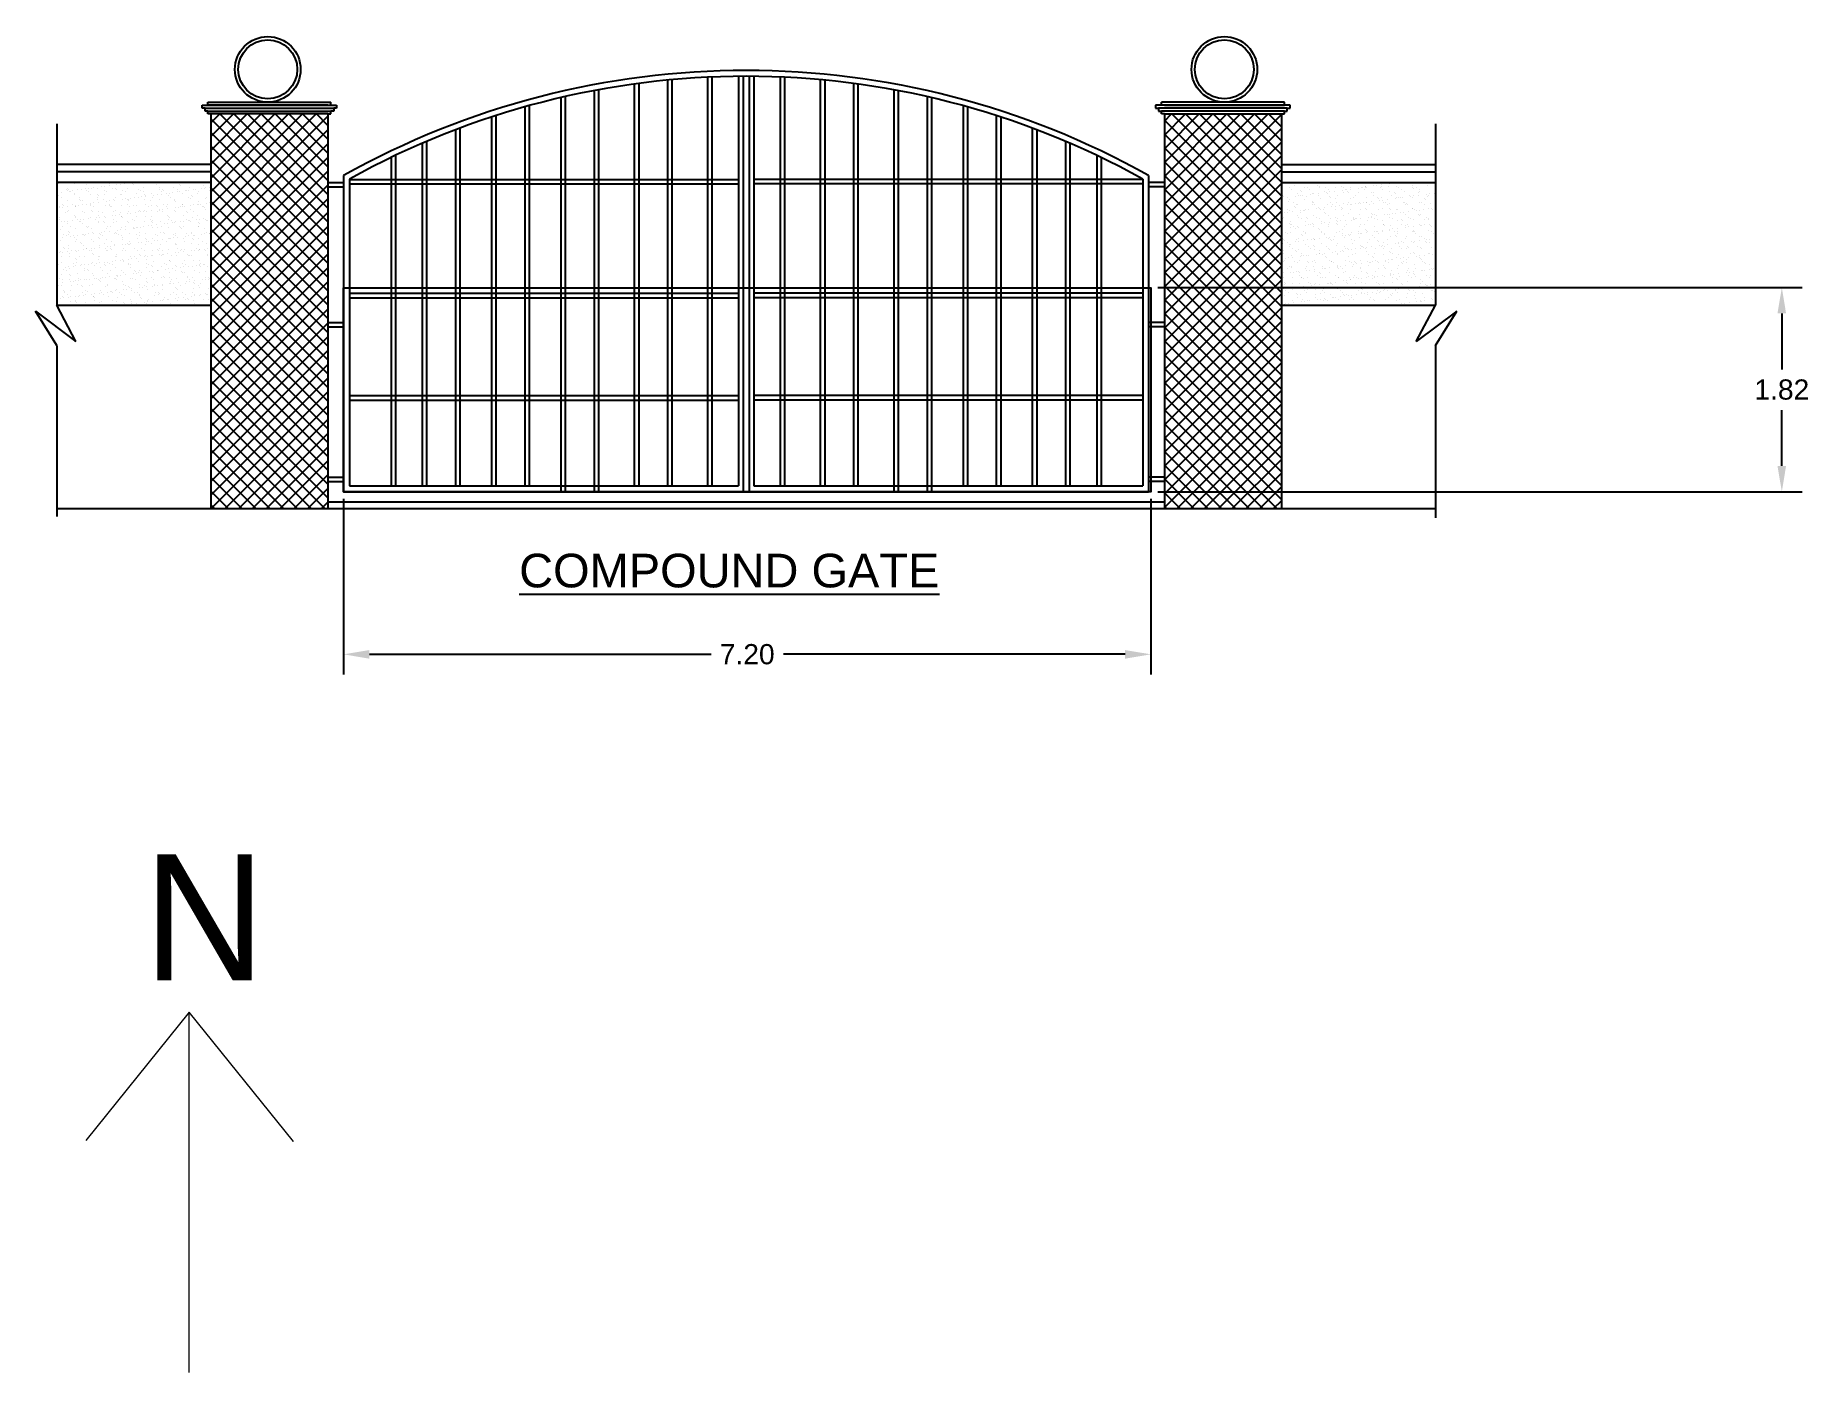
# Model space of a CAD drawing. Header units: metres. Extents: x -53 to 471, y -924 to -843.
# Drawn here: x 455.12 to 470.93, y -899.49 to -887.56 of the extents above; entities that cross this region are included whole.
import ezdxf

# ---------------------------------------------------------------- set-up
doc = ezdxf.new("R2010")
doc.units = ezdxf.units.M
doc.header["$MEASUREMENT"] = 0
doc.header["$PDMODE"] = 3
doc.layers.get('DEFPOINTS').update_dxf_attribs({"lineweight": 5})
doc.layers.add('MAIN_GATE', color=57, linetype='Continuous')
doc.layers.add('NORTH_DIRECTION', color=7, linetype='Continuous', lineweight=0)
doc.styles.get("Standard").update_dxf_attribs({"font": 'arial.ttf'})
doc.styles.add('USA TEXT', font='GOTHIC.TTF')
doc.dimstyles.new('STANDARD$0', dxfattribs={"dimtxt": 7, "dimasz": 3, "dimexe": 3, "dimexo": 1, "dimgap": 1.5, "dimtad": 1, "dimdec": 1, "dimzin": 1, "dimdsep": 46, "dimlunit": 4, "dimtxsty": 'Standard', "dimblk": 'OBLIQUE', "dimcen": 0.09375, "dimdle": 1, "dimclrd": 8, "dimclre": 8, "dimclrt": 7, "dimadec": 1, "dimazin": 0, "dimtfac": 1, "dimtdec": 1, "dimtix": 1, "dimtmove": 2, "dimatfit": 3, "dimldrblk": 'ARCHTICK', "dimfxl": 0, "dimfrac": 2, "dimtolj": 1, "dimtzin": 0, "dimarcsym": 0})

msp = doc.modelspace()

# ---------------------------------------------------------------- texts
at = {"layer": 'NORTH_DIRECTION', "insert": (456.08453, -894.86543), "char_height": 1.125, "width": 0.6666016, "attachment_point": 1, "style": 'USA TEXT'}
msp.add_mtext('N', dxfattribs=at)

# ---------------------------------------------------------------- blocks, each defined once
blk = doc.blocks.new('DDFF')
at = {"color": 7, "lineweight": 25, "ltscale": 72}
for p, q in [((3980.04, 1457.968), (3980.04, 1454.384)), ((3980.079, 1457.974), (3980.079, 1454.384)), ((3980.337, 1458.003), (3980.337, 1454.384)), ((3980.376, 1458.007), (3980.376, 1454.384)), ((3980.694, 1458.029), (3980.694, 1454.384)), ((3980.733, 1458.03), (3980.733, 1454.384)), ((3980.968, 1458.037), (3980.968, 1454.384)), ((3981.011, 1458.037), (3981.011, 1454.331)), ((3981.064, 1458.037), (3981.064, 1454.331)), ((3981.107, 1458.037), (3981.107, 1454.384)), ((3981.341, 1458.03), (3981.341, 1454.384)), ((3981.381, 1458.029), (3981.381, 1454.384)), ((3981.699, 1458.007), (3981.699, 1454.384)), ((3981.738, 1458.003), (3981.738, 1454.384)), ((3981.995, 1457.974), (3981.995, 1454.384)), ((3982.035, 1457.968), (3982.035, 1454.384)), ((3976.185, 1457.753), (3976.185, 1457.779)), ((3976.185, 1457.779), (3977.385, 1457.779)), ((3976.237, 1457.779), (3976.237, 1457.806)), ((3976.237, 1457.806), (3977.333, 1457.806)), ((3976.263, 1457.779), (3976.237, 1457.779)), ((3977.307, 1457.779), (3976.263, 1457.779)), ((3977.307, 1457.779), (3977.333, 1457.779)), ((3977.333, 1457.779), (3977.333, 1457.806)), ((3977.385, 1457.779), (3977.385, 1457.753)), ((3979.385, 1457.847), (3979.385, 1454.34)), ((3979.424, 1457.856), (3979.424, 1454.34)), ((3979.681, 1457.91), (3979.681, 1454.34)), ((3979.72, 1457.917), (3979.72, 1454.34)), ((3982.354, 1457.917), (3982.354, 1454.34)), ((3982.393, 1457.91), (3982.393, 1454.34)), ((3982.651, 1457.856), (3982.651, 1454.34)), ((3982.69, 1457.847), (3982.69, 1454.34)), ((3984.689, 1457.779), (3984.689, 1457.753)), ((3985.89, 1457.779), (3984.689, 1457.779)), ((3985.838, 1457.806), (3984.742, 1457.806)), ((3984.742, 1457.779), (3984.742, 1457.806)), ((3984.768, 1457.779), (3984.742, 1457.779)), ((3984.768, 1457.779), (3985.812, 1457.779)), ((3985.812, 1457.779), (3985.838, 1457.779)), ((3985.838, 1457.779), (3985.838, 1457.806)), ((3985.89, 1457.753), (3985.89, 1457.779)), ((3976.211, 1457.753), (3976.185, 1457.753)), ((3976.211, 1457.727), (3976.211, 1457.753)), ((3976.211, 1457.753), (3977.333, 1457.753)), ((3976.237, 1457.727), (3976.211, 1457.727)), ((3976.237, 1457.701), (3976.237, 1457.727)), ((3976.237, 1457.727), (3977.333, 1457.727)), ((3976.263, 1457.701), (3976.237, 1457.701)), ((3976.263, 1457.701), (3976.263, 1454.181)), ((3977.307, 1457.701), (3976.263, 1457.701)), ((3976.263, 1457.622), (3976.342, 1457.701)), ((3976.263, 1457.499), (3976.465, 1457.701)), ((3976.263, 1457.376), (3976.588, 1457.701)), ((3976.263, 1457.253), (3976.711, 1457.701)), ((3976.263, 1457.13), (3976.834, 1457.701)), ((3976.263, 1457.007), (3976.957, 1457.701)), ((3976.263, 1456.884), (3977.08, 1457.701)), ((3976.263, 1456.761), (3977.203, 1457.701)), ((3976.263, 1456.638), (3977.307, 1457.682)), ((3977.307, 1456.615), (3976.263, 1457.659)), ((3977.307, 1456.738), (3976.344, 1457.701)), ((3977.307, 1456.861), (3976.467, 1457.701)), ((3977.307, 1456.984), (3976.59, 1457.701)), ((3977.307, 1457.107), (3976.713, 1457.701)), ((3977.307, 1457.23), (3976.836, 1457.701)), ((3977.307, 1457.353), (3976.959, 1457.701)), ((3977.307, 1457.476), (3977.082, 1457.701)), ((3977.307, 1457.599), (3977.205, 1457.701)), ((3977.307, 1457.701), (3977.307, 1454.181)), ((3977.307, 1457.701), (3977.333, 1457.701)), ((3977.333, 1457.753), (3977.359, 1457.753)), ((3977.333, 1457.701), (3977.333, 1457.727)), ((3977.359, 1457.727), (3977.333, 1457.727)), ((3977.359, 1457.753), (3977.359, 1457.727)), ((3977.385, 1457.753), (3977.359, 1457.753)), ((3978.767, 1457.674), (3978.767, 1454.384)), ((3978.806, 1457.687), (3978.806, 1454.384)), ((3979.063, 1457.764), (3979.063, 1454.384)), ((3979.102, 1457.775), (3979.102, 1454.384)), ((3982.972, 1457.775), (3982.972, 1454.384)), ((3983.012, 1457.764), (3983.012, 1454.384)), ((3983.269, 1457.687), (3983.269, 1454.384)), ((3983.308, 1457.674), (3983.308, 1454.384)), ((3984.689, 1457.753), (3984.715, 1457.753)), ((3984.742, 1457.753), (3984.715, 1457.753)), ((3984.715, 1457.753), (3984.715, 1457.727)), ((3984.715, 1457.727), (3984.742, 1457.727)), ((3985.864, 1457.753), (3984.742, 1457.753)), ((3985.838, 1457.727), (3984.742, 1457.727)), ((3984.742, 1457.701), (3984.742, 1457.727)), ((3984.768, 1457.701), (3984.742, 1457.701)), ((3984.768, 1457.701), (3984.768, 1454.181)), ((3984.768, 1457.701), (3985.812, 1457.701)), ((3984.768, 1457.636), (3984.832, 1457.701)), ((3984.768, 1457.513), (3984.955, 1457.701)), ((3984.768, 1457.39), (3985.078, 1457.701)), ((3984.768, 1457.267), (3985.201, 1457.701)), ((3984.768, 1457.144), (3985.325, 1457.701)), ((3984.768, 1457.021), (3985.448, 1457.701)), ((3984.768, 1456.898), (3985.571, 1457.701)), ((3984.768, 1456.775), (3985.694, 1457.701)), ((3984.768, 1456.652), (3985.812, 1457.696)), ((3985.812, 1456.6), (3984.768, 1457.645)), ((3985.812, 1456.724), (3984.834, 1457.701)), ((3985.812, 1456.847), (3984.957, 1457.701)), ((3985.812, 1456.97), (3985.08, 1457.701)), ((3985.812, 1457.093), (3985.203, 1457.701)), ((3985.812, 1457.216), (3985.326, 1457.701)), ((3985.812, 1457.339), (3985.449, 1457.701)), ((3985.812, 1457.462), (3985.573, 1457.701)), ((3985.812, 1457.585), (3985.696, 1457.701)), ((3985.812, 1457.701), (3985.812, 1454.181)), ((3985.812, 1457.701), (3985.838, 1457.701)), ((3985.838, 1457.701), (3985.838, 1457.727)), ((3985.838, 1457.727), (3985.864, 1457.727)), ((3985.864, 1457.727), (3985.864, 1457.753)), ((3985.864, 1457.753), (3985.89, 1457.753)), ((3974.89, 1457.612), (3974.89, 1455.996)), ((3976.263, 1456.515), (3977.307, 1457.559)), ((3977.307, 1456.492), (3976.263, 1457.536)), ((3978.446, 1457.56), (3978.446, 1454.384)), ((3978.485, 1457.575), (3978.485, 1454.384)), ((3983.59, 1457.575), (3983.59, 1454.384)), ((3983.629, 1457.56), (3983.629, 1454.384)), ((3984.768, 1456.529), (3985.812, 1457.573)), ((3985.812, 1456.477), (3984.768, 1457.522)), ((3987.185, 1457.612), (3987.185, 1455.996)), ((3976.263, 1456.392), (3977.307, 1457.436)), ((3977.307, 1456.369), (3976.263, 1457.413)), ((3976.263, 1456.269), (3977.307, 1457.313)), ((3977.87, 1457.313), (3977.87, 1454.384)), ((3977.909, 1457.331), (3977.909, 1454.384)), ((3978.149, 1457.44), (3978.149, 1454.384)), ((3978.188, 1457.457), (3978.188, 1454.384)), ((3983.886, 1457.457), (3983.886, 1454.384)), ((3983.926, 1457.44), (3983.926, 1454.384)), ((3984.165, 1457.331), (3984.165, 1454.384)), ((3984.205, 1457.313), (3984.205, 1454.384)), ((3984.768, 1456.406), (3985.812, 1457.45)), ((3985.812, 1456.354), (3984.768, 1457.399)), ((3984.768, 1456.283), (3985.812, 1457.327)), ((3976.263, 1457.249), (3974.89, 1457.249)), ((3976.263, 1457.186), (3974.89, 1457.186)), ((3977.307, 1456.245), (3976.263, 1457.29)), ((3976.263, 1456.146), (3977.307, 1457.19)), ((3977.307, 1456.122), (3976.263, 1457.167)), ((3977.447, 1457.151), (3977.447, 1454.331)), ((3984.627, 1457.151), (3984.627, 1454.331)), ((3985.812, 1456.231), (3984.768, 1457.275)), ((3984.768, 1456.16), (3985.812, 1457.204)), ((3985.812, 1456.108), (3984.768, 1457.152)), ((3985.812, 1457.249), (3987.185, 1457.249)), ((3985.812, 1457.186), (3987.185, 1457.186)), ((3976.263, 1457.09), (3974.89, 1457.09)), ((3974.891, 1456.999), (3974.891, 1456.999)), ((3974.905, 1457.077), (3974.905, 1457.077)), ((3974.934, 1457.005), (3974.934, 1457.005)), ((3974.936, 1457.086), (3974.936, 1457.086)), ((3974.978, 1457.03), (3974.978, 1457.03)), ((3974.988, 1457.038), (3974.988, 1457.038)), ((3974.989, 1457.021), (3974.989, 1457.021)), ((3974.997, 1457.03), (3974.997, 1457.03)), ((3975.005, 1457.014), (3975.005, 1457.014)), ((3975.011, 1457.007), (3975.011, 1457.007)), ((3975.032, 1457.018), (3975.032, 1457.018)), ((3975.043, 1456.988), (3975.043, 1456.988)), ((3975.046, 1457.082), (3975.046, 1457.082)), ((3975.048, 1457.087), (3975.048, 1457.087)), ((3975.074, 1457.023), (3975.074, 1457.023)), ((3975.112, 1457.029), (3975.112, 1457.029)), ((3975.145, 1457.084), (3975.145, 1457.084)), ((3975.145, 1457.033), (3975.145, 1457.033)), ((3975.151, 1457.021), (3975.151, 1457.021)), ((3975.154, 1457.075), (3975.154, 1457.075)), ((3975.172, 1457.036), (3975.172, 1457.036)), ((3975.173, 1457.007), (3975.173, 1457.007)), ((3975.182, 1457.083), (3975.182, 1457.083)), ((3975.2, 1457.034), (3975.2, 1457.034)), ((3975.211, 1457.088), (3975.211, 1457.088)), ((3975.215, 1457.042), (3975.215, 1457.042)), ((3975.252, 1456.986), (3975.252, 1456.986)), ((3975.253, 1457.034), (3975.253, 1457.034)), ((3975.286, 1457.051), (3975.286, 1457.051)), ((3975.313, 1457.055), (3975.313, 1457.055)), ((3975.314, 1457.022), (3975.314, 1457.022)), ((3975.316, 1457.083), (3975.316, 1457.083)), ((3975.336, 1457.008), (3975.336, 1457.008)), ((3975.355, 1457.06), (3975.355, 1457.06)), ((3975.357, 1457.08), (3975.357, 1457.08)), ((3975.373, 1457.088), (3975.373, 1457.088)), ((3975.39, 1457.036), (3975.39, 1457.036)), ((3975.409, 1457.032), (3975.409, 1457.032)), ((3975.418, 1457.023), (3975.418, 1457.023)), ((3975.426, 1457.07), (3975.426, 1457.07)), ((3975.453, 1457.073), (3975.453, 1457.073)), ((3975.457, 1457.088), (3975.457, 1457.088)), ((3975.46, 1456.987), (3975.46, 1456.987)), ((3975.477, 1457.022), (3975.477, 1457.022)), ((3975.496, 1457.079), (3975.496, 1457.079)), ((3975.499, 1457.008), (3975.499, 1457.008)), ((3975.523, 1457.036), (3975.523, 1457.036)), ((3975.536, 1457.088), (3975.536, 1457.088)), ((3975.566, 1457.078), (3975.566, 1457.078)), ((3975.567, 1457.088), (3975.567, 1457.088)), ((3975.575, 1457.069), (3975.575, 1457.069)), ((3975.594, 1457.09), (3975.594, 1457.09)), ((3975.597, 1456.989), (3975.597, 1456.989)), ((3975.621, 1457.027), (3975.621, 1457.027)), ((3975.639, 1457.022), (3975.639, 1457.022)), ((3975.661, 1457.008), (3975.661, 1457.008)), ((3975.664, 1457.041), (3975.664, 1457.041)), ((3975.698, 1457.089), (3975.698, 1457.089)), ((3975.727, 1457.089), (3975.727, 1457.089)), ((3975.73, 1456.988), (3975.73, 1456.988)), ((3975.778, 1457.073), (3975.778, 1457.073)), ((3975.801, 1457.042), (3975.801, 1457.042)), ((3975.802, 1457.023), (3975.802, 1457.023)), ((3975.824, 1457.009), (3975.824, 1457.009)), ((3975.825, 1456.987), (3975.825, 1456.987)), ((3975.83, 1457.026), (3975.83, 1457.026)), ((3975.839, 1457.017), (3975.839, 1457.017)), ((3975.861, 1457.089), (3975.861, 1457.089)), ((3975.871, 1456.993), (3975.871, 1456.993)), ((3975.896, 1456.996), (3975.896, 1456.996)), ((3975.923, 1457), (3975.923, 1457)), ((3975.934, 1457.042), (3975.934, 1457.042)), ((3975.964, 1457.023), (3975.964, 1457.023)), ((3975.966, 1457.006), (3975.966, 1457.006)), ((3975.986, 1457.009), (3975.986, 1457.009)), ((3975.987, 1457.071), (3975.987, 1457.071)), ((3975.996, 1457.063), (3975.996, 1457.063)), ((3976.008, 1456.995), (3976.008, 1456.995)), ((3976.023, 1457.089), (3976.023, 1457.089)), ((3976.036, 1457.015), (3976.036, 1457.015)), ((3976.042, 1457.021), (3976.042, 1457.021)), ((3976.064, 1457.019), (3976.064, 1457.019)), ((3976.075, 1457.047), (3976.075, 1457.047)), ((3976.106, 1457.024), (3976.106, 1457.024)), ((3976.127, 1457.023), (3976.127, 1457.023)), ((3976.142, 1456.994), (3976.142, 1456.994)), ((3976.149, 1457.009), (3976.149, 1457.009)), ((3976.177, 1457.033), (3976.177, 1457.033)), ((3976.186, 1457.089), (3976.186, 1457.089)), ((3976.199, 1457.067), (3976.199, 1457.067)), ((3976.204, 1457.037), (3976.204, 1457.037)), ((3976.212, 1457.049), (3976.212, 1457.049)), ((3976.247, 1457.043), (3976.247, 1457.043)), ((3976.25, 1457.019), (3976.25, 1457.019)), ((3976.26, 1457.01), (3976.26, 1457.01)), ((3976.263, 1456.023), (3977.307, 1457.067)), ((3977.307, 1455.999), (3976.263, 1457.043)), ((3977.307, 1457.09), (3977.447, 1457.09)), ((3977.307, 1457.051), (3977.447, 1457.051)), ((3977.5, 1457.121), (3977.5, 1454.384)), ((3977.5, 1457.118), (3980.968, 1457.118)), ((3977.5, 1457.078), (3980.968, 1457.078)), ((3984.575, 1457.118), (3981.107, 1457.118)), ((3984.575, 1457.078), (3981.107, 1457.078)), ((3984.575, 1457.121), (3984.575, 1454.384)), ((3984.768, 1457.09), (3984.627, 1457.09)), ((3984.768, 1457.051), (3984.627, 1457.051)), ((3984.768, 1456.037), (3985.812, 1457.081)), ((3985.812, 1455.985), (3984.768, 1457.029)), ((3985.812, 1457.09), (3987.185, 1457.09)), ((3985.814, 1457.086), (3985.814, 1457.086)), ((3985.88, 1457.043), (3985.88, 1457.043)), ((3985.882, 1457.041), (3985.882, 1457.041)), ((3985.904, 1457.027), (3985.904, 1457.027)), ((3985.929, 1457.063), (3985.929, 1457.063)), ((3985.951, 1456.994), (3985.951, 1456.994)), ((3985.981, 1457.016), (3985.981, 1457.016)), ((3985.99, 1457.007), (3985.99, 1457.007)), ((3986.014, 1457.042), (3986.014, 1457.042)), ((3986.044, 1457.041), (3986.044, 1457.041)), ((3986.066, 1457.027), (3986.066, 1457.027)), ((3986.088, 1456.996), (3986.088, 1456.996)), ((3986.101, 1456.988), (3986.101, 1456.988)), ((3986.138, 1457.062), (3986.138, 1457.062)), ((3986.143, 1456.994), (3986.143, 1456.994)), ((3986.147, 1457.053), (3986.147, 1457.053)), ((3986.155, 1457.047), (3986.155, 1457.047)), ((3986.193, 1457.011), (3986.193, 1457.011)), ((3986.207, 1457.041), (3986.207, 1457.041)), ((3986.214, 1457.003), (3986.214, 1457.003)), ((3986.221, 1456.995), (3986.221, 1456.995)), ((3986.229, 1457.027), (3986.229, 1457.027)), ((3986.241, 1457.007), (3986.241, 1457.007)), ((3986.284, 1457.012), (3986.284, 1457.012)), ((3986.292, 1457.049), (3986.292, 1457.049)), ((3986.35, 1457.057), (3986.35, 1457.057)), ((3986.355, 1457.022), (3986.355, 1457.022)), ((3986.362, 1457), (3986.362, 1457)), ((3986.369, 1457.042), (3986.369, 1457.042)), ((3986.382, 1457.025), (3986.382, 1457.025)), ((3986.391, 1457.028), (3986.391, 1457.028)), ((3986.402, 1457.009), (3986.402, 1457.009)), ((3986.411, 1457), (3986.411, 1457)), ((3986.424, 1457.031), (3986.424, 1457.031)), ((3986.425, 1457.048), (3986.425, 1457.048)), ((3986.495, 1457.04), (3986.495, 1457.04)), ((3986.499, 1457.002), (3986.499, 1457.002)), ((3986.523, 1457.044), (3986.523, 1457.044)), ((3986.532, 1457.042), (3986.532, 1457.042)), ((3986.554, 1457.028), (3986.554, 1457.028)), ((3986.559, 1457.055), (3986.559, 1457.055)), ((3986.565, 1457.049), (3986.565, 1457.049)), ((3986.566, 1457.054), (3986.566, 1457.054)), ((3986.568, 1457.046), (3986.568, 1457.046)), ((3986.614, 1457.005), (3986.614, 1457.005)), ((3986.632, 1457.001), (3986.632, 1457.001)), ((3986.636, 1457.059), (3986.636, 1457.059)), ((3986.663, 1457.062), (3986.663, 1457.062)), ((3986.695, 1457.042), (3986.695, 1457.042)), ((3986.703, 1457.055), (3986.703, 1457.055)), ((3986.706, 1457.068), (3986.706, 1457.068)), ((3986.717, 1457.028), (3986.717, 1457.028)), ((3986.771, 1457.05), (3986.771, 1457.05)), ((3986.773, 1457.006), (3986.773, 1457.006)), ((3986.776, 1457.077), (3986.776, 1457.077)), ((3986.804, 1457.081), (3986.804, 1457.081)), ((3986.823, 1457.003), (3986.823, 1457.003)), ((3986.832, 1456.994), (3986.832, 1456.994)), ((3986.836, 1457.055), (3986.836, 1457.055)), ((3986.846, 1457.086), (3986.846, 1457.086)), ((3986.857, 1457.043), (3986.857, 1457.043)), ((3986.879, 1457.029), (3986.879, 1457.029)), ((3986.91, 1457.008), (3986.91, 1457.008)), ((3986.977, 1457.06), (3986.977, 1457.06)), ((3986.98, 1457.049), (3986.98, 1457.049)), ((3986.989, 1457.04), (3986.989, 1457.04)), ((3987.02, 1457.043), (3987.02, 1457.043)), ((3987.035, 1456.998), (3987.035, 1456.998)), ((3987.042, 1457.029), (3987.042, 1457.029)), ((3987.044, 1457.007), (3987.044, 1457.007)), ((3987.114, 1457.061), (3987.114, 1457.061)), ((3987.133, 1456.989), (3987.133, 1456.989)), ((3987.146, 1457.086), (3987.146, 1457.086)), ((3987.175, 1456.994), (3987.175, 1456.994)), ((3987.182, 1457.043), (3987.182, 1457.043)), ((3987.185, 1457.013), (3987.185, 1457.013)), ((3974.89, 1456.876), (3974.89, 1456.876)), ((3974.908, 1456.976), (3974.908, 1456.976)), ((3974.911, 1456.875), (3974.911, 1456.875)), ((3974.912, 1456.867), (3974.912, 1456.867)), ((3974.928, 1456.956), (3974.928, 1456.956)), ((3974.938, 1456.895), (3974.938, 1456.895)), ((3974.939, 1456.87), (3974.939, 1456.87)), ((3974.948, 1456.886), (3974.948, 1456.886)), ((3974.982, 1456.929), (3974.982, 1456.929)), ((3974.982, 1456.876), (3974.982, 1456.876)), ((3974.985, 1456.829), (3974.985, 1456.829)), ((3974.993, 1456.844), (3974.993, 1456.844)), ((3975.031, 1456.89), (3975.031, 1456.89)), ((3975.049, 1456.981), (3975.049, 1456.981)), ((3975.052, 1456.88), (3975.052, 1456.88)), ((3975.053, 1456.885), (3975.053, 1456.885)), ((3975.053, 1456.876), (3975.053, 1456.876)), ((3975.08, 1456.889), (3975.08, 1456.889)), ((3975.09, 1456.957), (3975.09, 1456.957)), ((3975.095, 1456.94), (3975.095, 1456.94)), ((3975.104, 1456.932), (3975.104, 1456.932)), ((3975.115, 1456.929), (3975.115, 1456.929)), ((3975.118, 1456.828), (3975.118, 1456.828)), ((3975.122, 1456.895), (3975.122, 1456.895)), ((3975.15, 1456.89), (3975.15, 1456.89)), ((3975.186, 1456.983), (3975.186, 1456.983)), ((3975.189, 1456.882), (3975.189, 1456.882)), ((3975.193, 1456.904), (3975.193, 1456.904)), ((3975.194, 1456.891), (3975.194, 1456.891)), ((3975.202, 1456.842), (3975.202, 1456.842)), ((3975.211, 1456.834), (3975.211, 1456.834)), ((3975.216, 1456.877), (3975.216, 1456.877)), ((3975.22, 1456.907), (3975.22, 1456.907)), ((3975.253, 1456.957), (3975.253, 1456.957)), ((3975.256, 1456.934), (3975.256, 1456.934)), ((3975.259, 1456.833), (3975.259, 1456.833)), ((3975.261, 1456.977), (3975.261, 1456.977)), ((3975.263, 1456.913), (3975.263, 1456.913)), ((3975.307, 1456.936), (3975.307, 1456.936)), ((3975.319, 1456.982), (3975.319, 1456.982)), ((3975.322, 1456.882), (3975.322, 1456.882)), ((3975.334, 1456.922), (3975.334, 1456.922)), ((3975.356, 1456.891), (3975.356, 1456.891)), ((3975.359, 1456.888), (3975.359, 1456.888)), ((3975.361, 1456.926), (3975.361, 1456.926)), ((3975.368, 1456.879), (3975.368, 1456.879)), ((3975.378, 1456.877), (3975.378, 1456.877)), ((3975.393, 1456.936), (3975.393, 1456.936)), ((3975.396, 1456.835), (3975.396, 1456.835)), ((3975.403, 1456.932), (3975.403, 1456.932)), ((3975.414, 1456.838), (3975.414, 1456.838)), ((3975.415, 1456.957), (3975.415, 1456.957)), ((3975.463, 1456.887), (3975.463, 1456.887)), ((3975.464, 1456.982), (3975.464, 1456.982)), ((3975.474, 1456.941), (3975.474, 1456.941)), ((3975.501, 1456.944), (3975.501, 1456.944)), ((3975.516, 1456.934), (3975.516, 1456.934)), ((3975.519, 1456.891), (3975.519, 1456.891)), ((3975.525, 1456.925), (3975.525, 1456.925)), ((3975.526, 1456.935), (3975.526, 1456.935)), ((3975.53, 1456.834), (3975.53, 1456.834)), ((3975.541, 1456.877), (3975.541, 1456.877)), ((3975.544, 1456.95), (3975.544, 1456.95)), ((3975.571, 1456.884), (3975.571, 1456.884)), ((3975.578, 1456.957), (3975.578, 1456.957)), ((3975.6, 1456.888), (3975.6, 1456.888)), ((3975.615, 1456.959), (3975.615, 1456.959)), ((3975.623, 1456.836), (3975.623, 1456.836)), ((3975.642, 1456.963), (3975.642, 1456.963)), ((3975.663, 1456.831), (3975.663, 1456.831)), ((3975.667, 1456.94), (3975.667, 1456.94)), ((3975.671, 1456.839), (3975.671, 1456.839)), ((3975.673, 1456.98), (3975.673, 1456.98)), ((3975.681, 1456.892), (3975.681, 1456.892)), ((3975.682, 1456.971), (3975.682, 1456.971)), ((3975.684, 1456.969), (3975.684, 1456.969)), ((3975.69, 1456.834), (3975.69, 1456.834)), ((3975.703, 1456.878), (3975.703, 1456.878)), ((3975.728, 1456.929), (3975.728, 1456.929)), ((3975.733, 1456.84), (3975.733, 1456.84)), ((3975.734, 1456.888), (3975.734, 1456.888)), ((3975.74, 1456.958), (3975.74, 1456.958)), ((3975.755, 1456.978), (3975.755, 1456.978)), ((3975.78, 1456.882), (3975.78, 1456.882)), ((3975.783, 1456.982), (3975.783, 1456.982)), ((3975.789, 1456.873), (3975.789, 1456.873)), ((3975.804, 1456.942), (3975.804, 1456.942)), ((3975.804, 1456.849), (3975.804, 1456.849)), ((3975.807, 1456.841), (3975.807, 1456.841)), ((3975.831, 1456.853), (3975.831, 1456.853)), ((3975.835, 1456.831), (3975.835, 1456.831)), ((3975.844, 1456.892), (3975.844, 1456.892)), ((3975.866, 1456.878), (3975.866, 1456.878)), ((3975.873, 1456.858), (3975.873, 1456.858)), ((3975.875, 1456.893), (3975.875, 1456.893)), ((3975.885, 1456.975), (3975.885, 1456.975)), ((3975.903, 1456.958), (3975.903, 1456.958)), ((3975.937, 1456.928), (3975.937, 1456.928)), ((3975.938, 1456.941), (3975.938, 1456.941)), ((3975.941, 1456.841), (3975.941, 1456.841)), ((3975.944, 1456.868), (3975.944, 1456.868)), ((3975.946, 1456.919), (3975.946, 1456.919)), ((3975.971, 1456.871), (3975.971, 1456.871)), ((3975.992, 1456.877), (3975.992, 1456.877)), ((3976.007, 1456.892), (3976.007, 1456.892)), ((3976.011, 1456.895), (3976.011, 1456.895)), ((3976.014, 1456.877), (3976.014, 1456.877)), ((3976.029, 1456.878), (3976.029, 1456.878)), ((3976.044, 1456.83), (3976.044, 1456.83)), ((3976.066, 1456.958), (3976.066, 1456.958)), ((3976.079, 1456.946), (3976.079, 1456.946)), ((3976.082, 1456.846), (3976.082, 1456.846)), ((3976.085, 1456.886), (3976.085, 1456.886)), ((3976.094, 1456.973), (3976.094, 1456.973)), ((3976.103, 1456.965), (3976.103, 1456.965)), ((3976.112, 1456.89), (3976.112, 1456.89)), ((3976.145, 1456.894), (3976.145, 1456.894)), ((3976.149, 1456.923), (3976.149, 1456.923)), ((3976.154, 1456.895), (3976.154, 1456.895)), ((3976.169, 1456.892), (3976.169, 1456.892)), ((3976.191, 1456.878), (3976.191, 1456.878)), ((3976.201, 1456.875), (3976.201, 1456.875)), ((3976.21, 1456.867), (3976.21, 1456.867)), ((3976.215, 1456.948), (3976.215, 1456.948)), ((3976.219, 1456.847), (3976.219, 1456.847)), ((3976.225, 1456.905), (3976.225, 1456.905)), ((3976.228, 1456.959), (3976.228, 1456.959)), ((3976.252, 1456.908), (3976.252, 1456.908)), ((3976.263, 1455.9), (3977.307, 1456.944)), ((3977.307, 1455.876), (3976.263, 1456.92)), ((3984.768, 1455.914), (3985.812, 1456.958)), ((3985.812, 1455.862), (3984.768, 1456.906)), ((3984.768, 1455.791), (3985.812, 1456.835)), ((3985.813, 1456.888), (3985.813, 1456.888)), ((3985.82, 1456.976), (3985.82, 1456.976)), ((3985.82, 1456.951), (3985.82, 1456.951)), ((3985.824, 1456.97), (3985.824, 1456.97)), ((3985.833, 1456.961), (3985.833, 1456.961)), ((3985.862, 1456.957), (3985.862, 1456.957)), ((3985.863, 1456.845), (3985.863, 1456.845)), ((3985.879, 1456.919), (3985.879, 1456.919)), ((3985.884, 1456.942), (3985.884, 1456.942)), ((3985.887, 1456.842), (3985.887, 1456.842)), ((3985.91, 1456.828), (3985.91, 1456.828)), ((3985.924, 1456.91), (3985.924, 1456.91)), ((3985.931, 1456.872), (3985.931, 1456.872)), ((3985.933, 1456.966), (3985.933, 1456.966)), ((3985.94, 1456.863), (3985.94, 1456.863)), ((3985.946, 1456.896), (3985.946, 1456.896)), ((3985.954, 1456.893), (3985.954, 1456.893)), ((3985.96, 1456.97), (3985.96, 1456.97)), ((3985.981, 1456.837), (3985.981, 1456.837)), ((3985.983, 1456.976), (3985.983, 1456.976)), ((3986.003, 1456.975), (3986.003, 1456.975)), ((3986.009, 1456.841), (3986.009, 1456.841)), ((3986.017, 1456.942), (3986.017, 1456.942)), ((3986.021, 1456.841), (3986.021, 1456.841)), ((3986.025, 1456.846), (3986.025, 1456.846)), ((3986.036, 1456.965), (3986.036, 1456.965)), ((3986.051, 1456.846), (3986.051, 1456.846)), ((3986.074, 1456.985), (3986.074, 1456.985)), ((3986.086, 1456.91), (3986.086, 1456.91)), ((3986.088, 1456.918), (3986.088, 1456.918)), ((3986.091, 1456.895), (3986.091, 1456.895)), ((3986.097, 1456.909), (3986.097, 1456.909)), ((3986.108, 1456.896), (3986.108, 1456.896)), ((3986.122, 1456.856), (3986.122, 1456.856)), ((3986.143, 1456.867), (3986.143, 1456.867)), ((3986.146, 1456.977), (3986.146, 1456.977)), ((3986.149, 1456.859), (3986.149, 1456.859)), ((3986.158, 1456.947), (3986.158, 1456.947)), ((3986.162, 1456.846), (3986.162, 1456.846)), ((3986.188, 1456.846), (3986.188, 1456.846)), ((3986.192, 1456.865), (3986.192, 1456.865)), ((3986.224, 1456.894), (3986.224, 1456.894)), ((3986.245, 1456.963), (3986.245, 1456.963)), ((3986.249, 1456.911), (3986.249, 1456.911)), ((3986.254, 1456.955), (3986.254, 1456.955)), ((3986.262, 1456.874), (3986.262, 1456.874)), ((3986.271, 1456.897), (3986.271, 1456.897)), ((3986.29, 1456.878), (3986.29, 1456.878)), ((3986.295, 1456.949), (3986.295, 1456.949)), ((3986.298, 1456.848), (3986.298, 1456.848)), ((3986.3, 1456.913), (3986.3, 1456.913)), ((3986.308, 1456.977), (3986.308, 1456.977)), ((3986.332, 1456.883), (3986.332, 1456.883)), ((3986.35, 1456.846), (3986.35, 1456.846)), ((3986.352, 1456.865), (3986.352, 1456.865)), ((3986.361, 1456.857), (3986.361, 1456.857)), ((3986.366, 1456.9), (3986.366, 1456.9)), ((3986.403, 1456.893), (3986.403, 1456.893)), ((3986.412, 1456.911), (3986.412, 1456.911)), ((3986.428, 1456.948), (3986.428, 1456.948)), ((3986.43, 1456.896), (3986.43, 1456.896)), ((3986.432, 1456.847), (3986.432, 1456.847)), ((3986.434, 1456.897), (3986.434, 1456.897)), ((3986.457, 1456.959), (3986.457, 1456.959)), ((3986.471, 1456.977), (3986.471, 1456.977)), ((3986.473, 1456.902), (3986.473, 1456.902)), ((3986.502, 1456.901), (3986.502, 1456.901)), ((3986.509, 1456.911), (3986.509, 1456.911)), ((3986.513, 1456.847), (3986.513, 1456.847)), ((3986.518, 1456.902), (3986.518, 1456.902)), ((3986.543, 1456.911), (3986.543, 1456.911)), ((3986.564, 1456.861), (3986.564, 1456.861)), ((3986.569, 1456.953), (3986.569, 1456.953)), ((3986.571, 1456.915), (3986.571, 1456.915)), ((3986.573, 1456.852), (3986.573, 1456.852)), ((3986.574, 1456.911), (3986.574, 1456.911)), ((3986.596, 1456.897), (3986.596, 1456.897)), ((3986.613, 1456.92), (3986.613, 1456.92)), ((3986.633, 1456.978), (3986.633, 1456.978)), ((3986.636, 1456.901), (3986.636, 1456.901)), ((3986.666, 1456.957), (3986.666, 1456.957)), ((3986.675, 1456.948), (3986.675, 1456.948)), ((3986.675, 1456.847), (3986.675, 1456.847)), ((3986.684, 1456.93), (3986.684, 1456.93)), ((3986.706, 1456.955), (3986.706, 1456.955)), ((3986.709, 1456.854), (3986.709, 1456.854)), ((3986.711, 1456.933), (3986.711, 1456.933)), ((3986.721, 1456.907), (3986.721, 1456.907)), ((3986.737, 1456.912), (3986.737, 1456.912)), ((3986.754, 1456.939), (3986.754, 1456.939)), ((3986.759, 1456.898), (3986.759, 1456.898)), ((3986.773, 1456.859), (3986.773, 1456.859)), ((3986.777, 1456.906), (3986.777, 1456.906)), ((3986.782, 1456.85), (3986.782, 1456.85)), ((3986.796, 1456.978), (3986.796, 1456.978)), ((3986.825, 1456.948), (3986.825, 1456.948)), ((3986.838, 1456.847), (3986.838, 1456.847)), ((3986.84, 1456.954), (3986.84, 1456.954)), ((3986.843, 1456.853), (3986.843, 1456.853)), ((3986.852, 1456.952), (3986.852, 1456.952)), ((3986.878, 1456.952), (3986.878, 1456.952)), ((3986.894, 1456.957), (3986.894, 1456.957)), ((3986.899, 1456.912), (3986.899, 1456.912)), ((3986.913, 1456.907), (3986.913, 1456.907)), ((3986.921, 1456.898), (3986.921, 1456.898)), ((3986.93, 1456.905), (3986.93, 1456.905)), ((3986.939, 1456.896), (3986.939, 1456.896)), ((3986.942, 1456.829), (3986.942, 1456.829)), ((3986.958, 1456.978), (3986.958, 1456.978)), ((3986.965, 1456.967), (3986.965, 1456.967)), ((3986.981, 1456.959), (3986.981, 1456.959)), ((3986.984, 1456.859), (3986.984, 1456.859)), ((3986.985, 1456.854), (3986.985, 1456.854)), ((3986.992, 1456.97), (3986.992, 1456.97)), ((3987.001, 1456.847), (3987.001, 1456.847)), ((3987.013, 1456.838), (3987.013, 1456.838)), ((3987.035, 1456.976), (3987.035, 1456.976)), ((3987.04, 1456.842), (3987.04, 1456.842)), ((3987.047, 1456.907), (3987.047, 1456.907)), ((3987.062, 1456.912), (3987.062, 1456.912)), ((3987.083, 1456.847), (3987.083, 1456.847)), ((3987.084, 1456.898), (3987.084, 1456.898)), ((3987.087, 1456.951), (3987.087, 1456.951)), ((3987.096, 1456.942), (3987.096, 1456.942)), ((3987.106, 1456.985), (3987.106, 1456.985)), ((3987.117, 1456.961), (3987.117, 1456.961)), ((3987.121, 1456.978), (3987.121, 1456.978)), ((3987.121, 1456.86), (3987.121, 1456.86)), ((3987.142, 1456.9), (3987.142, 1456.9)), ((3987.154, 1456.856), (3987.154, 1456.856)), ((3987.163, 1456.848), (3987.163, 1456.848)), ((3987.181, 1456.86), (3987.181, 1456.86)), ((3974.898, 1456.742), (3974.898, 1456.742)), ((3974.911, 1456.759), (3974.911, 1456.759)), ((3974.915, 1456.775), (3974.915, 1456.775)), ((3974.918, 1456.674), (3974.918, 1456.674)), ((3974.933, 1456.745), (3974.933, 1456.745)), ((3974.943, 1456.7), (3974.943, 1456.7)), ((3974.96, 1456.738), (3974.96, 1456.738)), ((3974.97, 1456.826), (3974.97, 1456.826)), ((3974.988, 1456.742), (3974.988, 1456.742)), ((3974.988, 1456.728), (3974.988, 1456.728)), ((3975.012, 1456.695), (3975.012, 1456.695)), ((3975.03, 1456.747), (3975.03, 1456.747)), ((3975.045, 1456.797), (3975.045, 1456.797)), ((3975.055, 1456.788), (3975.055, 1456.788)), ((3975.056, 1456.78), (3975.056, 1456.78)), ((3975.059, 1456.679), (3975.059, 1456.679)), ((3975.073, 1456.76), (3975.073, 1456.76)), ((3975.095, 1456.746), (3975.095, 1456.746)), ((3975.1, 1456.746), (3975.1, 1456.746)), ((3975.101, 1456.757), (3975.101, 1456.757)), ((3975.122, 1456.728), (3975.122, 1456.728)), ((3975.128, 1456.76), (3975.128, 1456.76)), ((3975.132, 1456.826), (3975.132, 1456.826)), ((3975.152, 1456.699), (3975.152, 1456.699)), ((3975.162, 1456.69), (3975.162, 1456.69)), ((3975.17, 1456.766), (3975.17, 1456.766)), ((3975.174, 1456.695), (3975.174, 1456.695)), ((3975.192, 1456.782), (3975.192, 1456.782)), ((3975.195, 1456.681), (3975.195, 1456.681)), ((3975.236, 1456.76), (3975.236, 1456.76)), ((3975.241, 1456.775), (3975.241, 1456.775)), ((3975.257, 1456.792), (3975.257, 1456.792)), ((3975.258, 1456.746), (3975.258, 1456.746)), ((3975.263, 1456.733), (3975.263, 1456.733)), ((3975.269, 1456.779), (3975.269, 1456.779)), ((3975.295, 1456.826), (3975.295, 1456.826)), ((3975.309, 1456.744), (3975.309, 1456.744)), ((3975.311, 1456.784), (3975.311, 1456.784)), ((3975.318, 1456.736), (3975.318, 1456.736)), ((3975.326, 1456.781), (3975.326, 1456.781)), ((3975.329, 1456.68), (3975.329, 1456.68)), ((3975.337, 1456.695), (3975.337, 1456.695)), ((3975.364, 1456.694), (3975.364, 1456.694)), ((3975.382, 1456.794), (3975.382, 1456.794)), ((3975.398, 1456.76), (3975.398, 1456.76)), ((3975.399, 1456.734), (3975.399, 1456.734)), ((3975.409, 1456.797), (3975.409, 1456.797)), ((3975.42, 1456.746), (3975.42, 1456.746)), ((3975.452, 1456.803), (3975.452, 1456.803)), ((3975.457, 1456.826), (3975.457, 1456.826)), ((3975.466, 1456.79), (3975.466, 1456.79)), ((3975.467, 1456.786), (3975.467, 1456.786)), ((3975.47, 1456.685), (3975.47, 1456.685)), ((3975.475, 1456.781), (3975.475, 1456.781)), ((3975.5, 1456.696), (3975.5, 1456.696)), ((3975.5, 1456.674), (3975.5, 1456.674)), ((3975.521, 1456.74), (3975.521, 1456.74)), ((3975.522, 1456.812), (3975.522, 1456.812)), ((3975.533, 1456.734), (3975.533, 1456.734)), ((3975.55, 1456.816), (3975.55, 1456.816)), ((3975.561, 1456.761), (3975.561, 1456.761)), ((3975.571, 1456.683), (3975.571, 1456.683)), ((3975.573, 1456.692), (3975.573, 1456.692)), ((3975.582, 1456.683), (3975.582, 1456.683)), ((3975.583, 1456.747), (3975.583, 1456.747)), ((3975.592, 1456.821), (3975.592, 1456.821)), ((3975.598, 1456.687), (3975.598, 1456.687)), ((3975.603, 1456.788), (3975.603, 1456.788)), ((3975.607, 1456.687), (3975.607, 1456.687)), ((3975.62, 1456.827), (3975.62, 1456.827)), ((3975.632, 1456.827), (3975.632, 1456.827)), ((3975.64, 1456.692), (3975.64, 1456.692)), ((3975.662, 1456.696), (3975.662, 1456.696)), ((3975.674, 1456.739), (3975.674, 1456.739)), ((3975.678, 1456.786), (3975.678, 1456.786)), ((3975.711, 1456.702), (3975.711, 1456.702)), ((3975.724, 1456.761), (3975.724, 1456.761)), ((3975.73, 1456.738), (3975.73, 1456.738)), ((3975.737, 1456.787), (3975.737, 1456.787)), ((3975.738, 1456.705), (3975.738, 1456.705)), ((3975.739, 1456.729), (3975.739, 1456.729)), ((3975.74, 1456.687), (3975.74, 1456.687)), ((3975.746, 1456.747), (3975.746, 1456.747)), ((3975.781, 1456.711), (3975.781, 1456.711)), ((3975.783, 1456.827), (3975.783, 1456.827)), ((3975.785, 1456.687), (3975.785, 1456.687)), ((3975.811, 1456.741), (3975.811, 1456.741)), ((3975.825, 1456.696), (3975.825, 1456.696)), ((3975.852, 1456.72), (3975.852, 1456.72)), ((3975.878, 1456.792), (3975.878, 1456.792)), ((3975.879, 1456.724), (3975.879, 1456.724)), ((3975.881, 1456.692), (3975.881, 1456.692)), ((3975.886, 1456.761), (3975.886, 1456.761)), ((3975.887, 1456.784), (3975.887, 1456.784)), ((3975.896, 1456.775), (3975.896, 1456.775)), ((3975.908, 1456.747), (3975.908, 1456.747)), ((3975.921, 1456.729), (3975.921, 1456.729)), ((3975.942, 1456.733), (3975.942, 1456.733)), ((3975.944, 1456.74), (3975.944, 1456.74)), ((3975.945, 1456.827), (3975.945, 1456.827)), ((3975.987, 1456.697), (3975.987, 1456.697)), ((3975.992, 1456.739), (3975.992, 1456.739)), ((3975.994, 1456.686), (3975.994, 1456.686)), ((3976.003, 1456.677), (3976.003, 1456.677)), ((3976.015, 1456.794), (3976.015, 1456.794)), ((3976.018, 1456.693), (3976.018, 1456.693)), ((3976.019, 1456.742), (3976.019, 1456.742)), ((3976.049, 1456.761), (3976.049, 1456.761)), ((3976.053, 1456.821), (3976.053, 1456.821)), ((3976.062, 1456.748), (3976.062, 1456.748)), ((3976.071, 1456.747), (3976.071, 1456.747)), ((3976.085, 1456.745), (3976.085, 1456.745)), ((3976.099, 1456.779), (3976.099, 1456.779)), ((3976.108, 1456.828), (3976.108, 1456.828)), ((3976.133, 1456.757), (3976.133, 1456.757)), ((3976.148, 1456.793), (3976.148, 1456.793)), ((3976.15, 1456.697), (3976.15, 1456.697)), ((3976.151, 1456.732), (3976.151, 1456.732)), ((3976.151, 1456.693), (3976.151, 1456.693)), ((3976.16, 1456.761), (3976.16, 1456.761)), ((3976.16, 1456.723), (3976.16, 1456.723)), ((3976.202, 1456.766), (3976.202, 1456.766)), ((3976.206, 1456.681), (3976.206, 1456.681)), ((3976.211, 1456.762), (3976.211, 1456.762)), ((3976.222, 1456.747), (3976.222, 1456.747)), ((3976.233, 1456.748), (3976.233, 1456.748)), ((3976.256, 1456.825), (3976.256, 1456.825)), ((3976.263, 1455.777), (3977.307, 1456.821)), ((3977.307, 1455.753), (3976.263, 1456.797)), ((3976.263, 1455.653), (3977.307, 1456.698)), ((3977.307, 1455.63), (3976.263, 1456.674)), ((3985.812, 1455.739), (3984.768, 1456.783)), ((3984.768, 1455.668), (3985.812, 1456.712)), ((3985.817, 1456.788), (3985.817, 1456.788)), ((3985.818, 1456.681), (3985.818, 1456.681)), ((3985.82, 1456.687), (3985.82, 1456.687)), ((3985.825, 1456.765), (3985.825, 1456.765)), ((3985.829, 1456.776), (3985.829, 1456.776)), ((3985.841, 1456.819), (3985.841, 1456.819)), ((3985.868, 1456.822), (3985.868, 1456.822)), ((3985.881, 1456.728), (3985.881, 1456.728)), ((3985.889, 1456.69), (3985.889, 1456.69)), ((3985.89, 1456.741), (3985.89, 1456.741)), ((3985.891, 1456.719), (3985.891, 1456.719)), ((3985.905, 1456.715), (3985.905, 1456.715)), ((3985.916, 1456.694), (3985.916, 1456.694)), ((3985.936, 1456.678), (3985.936, 1456.678)), ((3985.958, 1456.793), (3985.958, 1456.793)), ((3985.959, 1456.699), (3985.959, 1456.699)), ((3985.961, 1456.692), (3985.961, 1456.692)), ((3985.966, 1456.779), (3985.966, 1456.779)), ((3985.986, 1456.821), (3985.986, 1456.821)), ((3985.988, 1456.765), (3985.988, 1456.765)), ((3986.024, 1456.741), (3986.024, 1456.741)), ((3986.03, 1456.708), (3986.03, 1456.708)), ((3986.038, 1456.774), (3986.038, 1456.774)), ((3986.047, 1456.765), (3986.047, 1456.765)), ((3986.057, 1456.712), (3986.057, 1456.712)), ((3986.067, 1456.715), (3986.067, 1456.715)), ((3986.093, 1456.723), (3986.093, 1456.723)), ((3986.094, 1456.795), (3986.094, 1456.795)), ((3986.098, 1456.694), (3986.098, 1456.694)), ((3986.099, 1456.718), (3986.099, 1456.718)), ((3986.129, 1456.78), (3986.129, 1456.78)), ((3986.145, 1456.676), (3986.145, 1456.676)), ((3986.151, 1456.766), (3986.151, 1456.766)), ((3986.165, 1456.746), (3986.165, 1456.746)), ((3986.17, 1456.727), (3986.17, 1456.727)), ((3986.195, 1456.82), (3986.195, 1456.82)), ((3986.197, 1456.731), (3986.197, 1456.731)), ((3986.204, 1456.811), (3986.204, 1456.811)), ((3986.228, 1456.794), (3986.228, 1456.794)), ((3986.23, 1456.715), (3986.23, 1456.715)), ((3986.231, 1456.693), (3986.231, 1456.693)), ((3986.24, 1456.736), (3986.24, 1456.736)), ((3986.25, 1456.769), (3986.25, 1456.769)), ((3986.291, 1456.78), (3986.291, 1456.78)), ((3986.301, 1456.747), (3986.301, 1456.747)), ((3986.302, 1456.722), (3986.302, 1456.722)), ((3986.311, 1456.745), (3986.311, 1456.745)), ((3986.311, 1456.713), (3986.311, 1456.713)), ((3986.313, 1456.766), (3986.313, 1456.766)), ((3986.338, 1456.749), (3986.338, 1456.749)), ((3986.357, 1456.671), (3986.357, 1456.671)), ((3986.369, 1456.799), (3986.369, 1456.799)), ((3986.372, 1456.698), (3986.372, 1456.698)), ((3986.38, 1456.755), (3986.38, 1456.755)), ((3986.392, 1456.716), (3986.392, 1456.716)), ((3986.407, 1456.815), (3986.407, 1456.815)), ((3986.435, 1456.747), (3986.435, 1456.747)), ((3986.451, 1456.764), (3986.451, 1456.764)), ((3986.454, 1456.78), (3986.454, 1456.78)), ((3986.459, 1456.767), (3986.459, 1456.767)), ((3986.468, 1456.759), (3986.468, 1456.759)), ((3986.476, 1456.766), (3986.476, 1456.766)), ((3986.478, 1456.768), (3986.478, 1456.768)), ((3986.505, 1456.801), (3986.505, 1456.801)), ((3986.509, 1456.7), (3986.509, 1456.7)), ((3986.514, 1456.717), (3986.514, 1456.717)), ((3986.521, 1456.773), (3986.521, 1456.773)), ((3986.555, 1456.716), (3986.555, 1456.716)), ((3986.576, 1456.752), (3986.576, 1456.752)), ((3986.592, 1456.782), (3986.592, 1456.782)), ((3986.616, 1456.813), (3986.616, 1456.813)), ((3986.616, 1456.781), (3986.616, 1456.781)), ((3986.619, 1456.786), (3986.619, 1456.786)), ((3986.625, 1456.804), (3986.625, 1456.804)), ((3986.638, 1456.767), (3986.638, 1456.767)), ((3986.639, 1456.8), (3986.639, 1456.8)), ((3986.642, 1456.699), (3986.642, 1456.699)), ((3986.661, 1456.792), (3986.661, 1456.792)), ((3986.671, 1456.763), (3986.671, 1456.763)), ((3986.713, 1456.754), (3986.713, 1456.754)), ((3986.718, 1456.716), (3986.718, 1456.716)), ((3986.723, 1456.715), (3986.723, 1456.715)), ((3986.732, 1456.801), (3986.732, 1456.801)), ((3986.732, 1456.706), (3986.732, 1456.706)), ((3986.759, 1456.805), (3986.759, 1456.805)), ((3986.779, 1456.781), (3986.779, 1456.781)), ((3986.78, 1456.805), (3986.78, 1456.805)), ((3986.78, 1456.672), (3986.78, 1456.672)), ((3986.783, 1456.705), (3986.783, 1456.705)), ((3986.801, 1456.767), (3986.801, 1456.767)), ((3986.802, 1456.81), (3986.802, 1456.81)), ((3986.807, 1456.676), (3986.807, 1456.676)), ((3986.828, 1456.809), (3986.828, 1456.809)), ((3986.846, 1456.753), (3986.846, 1456.753)), ((3986.85, 1456.681), (3986.85, 1456.681)), ((3986.873, 1456.819), (3986.873, 1456.819)), ((3986.88, 1456.761), (3986.88, 1456.761)), ((3986.88, 1456.716), (3986.88, 1456.716)), ((3986.889, 1456.752), (3986.889, 1456.752)), ((3986.9, 1456.823), (3986.9, 1456.823)), ((3986.917, 1456.807), (3986.917, 1456.807)), ((3986.92, 1456.706), (3986.92, 1456.706)), ((3986.921, 1456.691), (3986.921, 1456.691)), ((3986.935, 1456.711), (3986.935, 1456.711)), ((3986.942, 1456.781), (3986.942, 1456.781)), ((3986.948, 1456.694), (3986.948, 1456.694)), ((3986.964, 1456.767), (3986.964, 1456.767)), ((3986.987, 1456.758), (3986.987, 1456.758)), ((3986.99, 1456.7), (3986.99, 1456.7)), ((3987.037, 1456.807), (3987.037, 1456.807)), ((3987.043, 1456.717), (3987.043, 1456.717)), ((3987.046, 1456.798), (3987.046, 1456.798)), ((3987.05, 1456.806), (3987.05, 1456.806)), ((3987.053, 1456.706), (3987.053, 1456.706)), ((3987.061, 1456.709), (3987.061, 1456.709)), ((3987.089, 1456.713), (3987.089, 1456.713)), ((3987.092, 1456.756), (3987.092, 1456.756)), ((3987.104, 1456.782), (3987.104, 1456.782)), ((3987.124, 1456.76), (3987.124, 1456.76)), ((3987.126, 1456.767), (3987.126, 1456.767)), ((3987.131, 1456.718), (3987.131, 1456.718)), ((3987.144, 1456.709), (3987.144, 1456.709)), ((3987.153, 1456.7), (3987.153, 1456.7)), ((3974.891, 1456.564), (3974.891, 1456.564)), ((3974.893, 1456.556), (3974.893, 1456.556)), ((3974.895, 1456.594), (3974.895, 1456.594)), ((3974.921, 1456.574), (3974.921, 1456.574)), ((3974.938, 1456.6), (3974.938, 1456.6)), ((3974.953, 1456.629), (3974.953, 1456.629)), ((3974.975, 1456.615), (3974.975, 1456.615)), ((3974.992, 1456.628), (3974.992, 1456.628)), ((3974.995, 1456.653), (3974.995, 1456.653)), ((3974.995, 1456.527), (3974.995, 1456.527)), ((3975.005, 1456.644), (3975.005, 1456.644)), ((3975.008, 1456.609), (3975.008, 1456.609)), ((3975.036, 1456.613), (3975.036, 1456.613)), ((3975.05, 1456.602), (3975.05, 1456.602)), ((3975.054, 1456.564), (3975.054, 1456.564)), ((3975.062, 1456.579), (3975.062, 1456.579)), ((3975.078, 1456.618), (3975.078, 1456.618)), ((3975.102, 1456.555), (3975.102, 1456.555)), ((3975.112, 1456.546), (3975.112, 1456.546)), ((3975.115, 1456.629), (3975.115, 1456.629)), ((3975.125, 1456.627), (3975.125, 1456.627)), ((3975.128, 1456.526), (3975.128, 1456.526)), ((3975.137, 1456.615), (3975.137, 1456.615)), ((3975.149, 1456.628), (3975.149, 1456.628)), ((3975.176, 1456.631), (3975.176, 1456.631)), ((3975.199, 1456.58), (3975.199, 1456.58)), ((3975.207, 1456.648), (3975.207, 1456.648)), ((3975.217, 1456.564), (3975.217, 1456.564)), ((3975.219, 1456.637), (3975.219, 1456.637)), ((3975.259, 1456.6), (3975.259, 1456.6)), ((3975.266, 1456.632), (3975.266, 1456.632)), ((3975.269, 1456.592), (3975.269, 1456.592)), ((3975.269, 1456.531), (3975.269, 1456.531)), ((3975.278, 1456.629), (3975.278, 1456.629)), ((3975.29, 1456.646), (3975.29, 1456.646)), ((3975.3, 1456.615), (3975.3, 1456.615)), ((3975.314, 1456.55), (3975.314, 1456.55)), ((3975.317, 1456.65), (3975.317, 1456.65)), ((3975.332, 1456.58), (3975.332, 1456.58)), ((3975.338, 1456.517), (3975.338, 1456.517)), ((3975.359, 1456.655), (3975.359, 1456.655)), ((3975.365, 1456.521), (3975.365, 1456.521)), ((3975.379, 1456.565), (3975.379, 1456.565)), ((3975.403, 1456.634), (3975.403, 1456.634)), ((3975.406, 1456.533), (3975.406, 1456.533)), ((3975.407, 1456.527), (3975.407, 1456.527)), ((3975.416, 1456.646), (3975.416, 1456.646)), ((3975.425, 1456.637), (3975.425, 1456.637)), ((3975.43, 1456.665), (3975.43, 1456.665)), ((3975.441, 1456.63), (3975.441, 1456.63)), ((3975.457, 1456.668), (3975.457, 1456.668)), ((3975.463, 1456.615), (3975.463, 1456.615)), ((3975.471, 1456.596), (3975.471, 1456.596)), ((3975.473, 1456.585), (3975.473, 1456.585)), ((3975.478, 1456.536), (3975.478, 1456.536)), ((3975.505, 1456.539), (3975.505, 1456.539)), ((3975.523, 1456.548), (3975.523, 1456.548)), ((3975.532, 1456.539), (3975.532, 1456.539)), ((3975.536, 1456.633), (3975.536, 1456.633)), ((3975.54, 1456.533), (3975.54, 1456.533)), ((3975.542, 1456.565), (3975.542, 1456.565)), ((3975.548, 1456.545), (3975.548, 1456.545)), ((3975.603, 1456.63), (3975.603, 1456.63)), ((3975.61, 1456.587), (3975.61, 1456.587)), ((3975.619, 1456.554), (3975.619, 1456.554)), ((3975.625, 1456.616), (3975.625, 1456.616)), ((3975.628, 1456.642), (3975.628, 1456.642)), ((3975.646, 1456.558), (3975.646, 1456.558)), ((3975.677, 1456.638), (3975.677, 1456.638)), ((3975.68, 1456.594), (3975.68, 1456.594)), ((3975.681, 1456.538), (3975.681, 1456.538)), ((3975.688, 1456.564), (3975.688, 1456.564)), ((3975.689, 1456.585), (3975.689, 1456.585)), ((3975.704, 1456.565), (3975.704, 1456.565)), ((3975.735, 1456.544), (3975.735, 1456.544)), ((3975.744, 1456.586), (3975.744, 1456.586)), ((3975.759, 1456.573), (3975.759, 1456.573)), ((3975.766, 1456.63), (3975.766, 1456.63)), ((3975.786, 1456.576), (3975.786, 1456.576)), ((3975.788, 1456.616), (3975.788, 1456.616)), ((3975.814, 1456.64), (3975.814, 1456.64)), ((3975.817, 1456.539), (3975.817, 1456.539)), ((3975.829, 1456.582), (3975.829, 1456.582)), ((3975.837, 1456.64), (3975.837, 1456.64)), ((3975.846, 1456.631), (3975.846, 1456.631)), ((3975.867, 1456.566), (3975.867, 1456.566)), ((3975.885, 1456.591), (3975.885, 1456.591)), ((3975.892, 1456.589), (3975.892, 1456.589)), ((3975.9, 1456.591), (3975.9, 1456.591)), ((3975.927, 1456.595), (3975.927, 1456.595)), ((3975.928, 1456.63), (3975.928, 1456.63)), ((3975.944, 1456.542), (3975.944, 1456.542)), ((3975.947, 1456.639), (3975.947, 1456.639)), ((3975.95, 1456.616), (3975.95, 1456.616)), ((3975.951, 1456.539), (3975.951, 1456.539)), ((3975.953, 1456.533), (3975.953, 1456.533)), ((3975.969, 1456.601), (3975.969, 1456.601)), ((3976.021, 1456.593), (3976.021, 1456.593)), ((3976.03, 1456.566), (3976.03, 1456.566)), ((3976.04, 1456.61), (3976.04, 1456.61)), ((3976.049, 1456.635), (3976.049, 1456.635)), ((3976.067, 1456.613), (3976.067, 1456.613)), ((3976.088, 1456.644), (3976.088, 1456.644)), ((3976.091, 1456.631), (3976.091, 1456.631)), ((3976.092, 1456.544), (3976.092, 1456.544)), ((3976.101, 1456.588), (3976.101, 1456.588)), ((3976.11, 1456.619), (3976.11, 1456.619)), ((3976.11, 1456.579), (3976.11, 1456.579)), ((3976.113, 1456.617), (3976.113, 1456.617)), ((3976.155, 1456.592), (3976.155, 1456.592)), ((3976.156, 1456.537), (3976.156, 1456.537)), ((3976.181, 1456.628), (3976.181, 1456.628)), ((3976.192, 1456.566), (3976.192, 1456.566)), ((3976.208, 1456.632), (3976.208, 1456.632)), ((3976.225, 1456.646), (3976.225, 1456.646)), ((3976.228, 1456.546), (3976.228, 1456.546)), ((3976.25, 1456.638), (3976.25, 1456.638)), ((3976.253, 1456.631), (3976.253, 1456.631)), ((3976.258, 1456.633), (3976.258, 1456.633)), ((3976.263, 1455.53), (3977.307, 1456.575)), ((3977.307, 1455.507), (3976.263, 1456.551)), ((3985.812, 1455.616), (3984.768, 1456.66)), ((3984.768, 1455.545), (3985.812, 1456.589)), ((3985.812, 1455.493), (3984.768, 1456.537)), ((3985.823, 1456.587), (3985.823, 1456.587)), ((3985.824, 1456.546), (3985.824, 1456.546)), ((3985.831, 1456.584), (3985.831, 1456.584)), ((3985.841, 1456.575), (3985.841, 1456.575)), ((3985.846, 1456.648), (3985.846, 1456.648)), ((3985.866, 1456.552), (3985.866, 1456.552)), ((3985.868, 1456.634), (3985.868, 1456.634)), ((3985.886, 1456.534), (3985.886, 1456.534)), ((3985.888, 1456.518), (3985.888, 1456.518)), ((3985.894, 1456.641), (3985.894, 1456.641)), ((3985.897, 1456.54), (3985.897, 1456.54)), ((3985.937, 1456.561), (3985.937, 1456.561)), ((3985.947, 1456.584), (3985.947, 1456.584)), ((3985.964, 1456.592), (3985.964, 1456.592)), ((3985.964, 1456.565), (3985.964, 1456.565)), ((3985.988, 1456.63), (3985.988, 1456.63)), ((3985.998, 1456.621), (3985.998, 1456.621)), ((3986.007, 1456.57), (3986.007, 1456.57)), ((3986.008, 1456.649), (3986.008, 1456.649)), ((3986.027, 1456.64), (3986.027, 1456.64)), ((3986.03, 1456.635), (3986.03, 1456.635)), ((3986.03, 1456.539), (3986.03, 1456.539)), ((3986.043, 1456.579), (3986.043, 1456.579)), ((3986.05, 1456.518), (3986.05, 1456.518)), ((3986.078, 1456.58), (3986.078, 1456.58)), ((3986.095, 1456.532), (3986.095, 1456.532)), ((3986.101, 1456.593), (3986.101, 1456.593)), ((3986.105, 1456.583), (3986.105, 1456.583)), ((3986.105, 1456.523), (3986.105, 1456.523)), ((3986.109, 1456.584), (3986.109, 1456.584)), ((3986.147, 1456.589), (3986.147, 1456.589)), ((3986.155, 1456.667), (3986.155, 1456.667)), ((3986.168, 1456.645), (3986.168, 1456.645)), ((3986.171, 1456.649), (3986.171, 1456.649)), ((3986.171, 1456.544), (3986.171, 1456.544)), ((3986.193, 1456.635), (3986.193, 1456.635)), ((3986.2, 1456.625), (3986.2, 1456.625)), ((3986.213, 1456.518), (3986.213, 1456.518)), ((3986.218, 1456.598), (3986.218, 1456.598)), ((3986.234, 1456.593), (3986.234, 1456.593)), ((3986.245, 1456.602), (3986.245, 1456.602)), ((3986.252, 1456.578), (3986.252, 1456.578)), ((3986.262, 1456.569), (3986.262, 1456.569)), ((3986.272, 1456.584), (3986.272, 1456.584)), ((3986.288, 1456.607), (3986.288, 1456.607)), ((3986.305, 1456.647), (3986.305, 1456.647)), ((3986.307, 1456.527), (3986.307, 1456.527)), ((3986.308, 1456.546), (3986.308, 1456.546)), ((3986.333, 1456.649), (3986.333, 1456.649)), ((3986.355, 1456.635), (3986.355, 1456.635)), ((3986.359, 1456.617), (3986.359, 1456.617)), ((3986.375, 1456.598), (3986.375, 1456.598)), ((3986.376, 1456.519), (3986.376, 1456.519)), ((3986.386, 1456.62), (3986.386, 1456.62)), ((3986.409, 1456.623), (3986.409, 1456.623)), ((3986.418, 1456.615), (3986.418, 1456.615)), ((3986.428, 1456.626), (3986.428, 1456.626)), ((3986.435, 1456.585), (3986.435, 1456.585)), ((3986.438, 1456.646), (3986.438, 1456.646)), ((3986.442, 1456.545), (3986.442, 1456.545)), ((3986.464, 1456.573), (3986.464, 1456.573)), ((3986.496, 1456.65), (3986.496, 1456.65)), ((3986.499, 1456.635), (3986.499, 1456.635)), ((3986.512, 1456.6), (3986.512, 1456.6)), ((3986.516, 1456.525), (3986.516, 1456.525)), ((3986.518, 1456.636), (3986.518, 1456.636)), ((3986.525, 1456.517), (3986.525, 1456.517)), ((3986.526, 1456.639), (3986.526, 1456.639)), ((3986.538, 1456.519), (3986.538, 1456.519)), ((3986.566, 1456.669), (3986.566, 1456.669)), ((3986.569, 1456.644), (3986.569, 1456.644)), ((3986.575, 1456.66), (3986.575, 1456.66)), ((3986.579, 1456.651), (3986.579, 1456.651)), ((3986.583, 1456.551), (3986.583, 1456.551)), ((3986.597, 1456.585), (3986.597, 1456.585)), ((3986.617, 1456.515), (3986.617, 1456.515)), ((3986.621, 1456.619), (3986.621, 1456.619)), ((3986.64, 1456.654), (3986.64, 1456.654)), ((3986.646, 1456.599), (3986.646, 1456.599)), ((3986.659, 1456.65), (3986.659, 1456.65)), ((3986.667, 1456.657), (3986.667, 1456.657)), ((3986.673, 1456.571), (3986.673, 1456.571)), ((3986.681, 1456.636), (3986.681, 1456.636)), ((3986.682, 1456.562), (3986.682, 1456.562)), ((3986.688, 1456.525), (3986.688, 1456.525)), ((3986.701, 1456.519), (3986.701, 1456.519)), ((3986.709, 1456.663), (3986.709, 1456.663)), ((3986.715, 1456.528), (3986.715, 1456.528)), ((3986.716, 1456.653), (3986.716, 1456.653)), ((3986.719, 1456.552), (3986.719, 1456.552)), ((3986.728, 1456.521), (3986.728, 1456.521)), ((3986.758, 1456.534), (3986.758, 1456.534)), ((3986.76, 1456.585), (3986.76, 1456.585)), ((3986.778, 1456.665), (3986.778, 1456.665)), ((3986.787, 1456.604), (3986.787, 1456.604)), ((3986.821, 1456.65), (3986.821, 1456.65)), ((3986.828, 1456.543), (3986.828, 1456.543)), ((3986.83, 1456.617), (3986.83, 1456.617)), ((3986.839, 1456.608), (3986.839, 1456.608)), ((3986.843, 1456.636), (3986.843, 1456.636)), ((3986.85, 1456.652), (3986.85, 1456.652)), ((3986.853, 1456.552), (3986.853, 1456.552)), ((3986.856, 1456.547), (3986.856, 1456.547)), ((3986.863, 1456.519), (3986.863, 1456.519)), ((3986.885, 1456.567), (3986.885, 1456.567)), ((3986.898, 1456.552), (3986.898, 1456.552)), ((3986.922, 1456.586), (3986.922, 1456.586)), ((3986.923, 1456.606), (3986.923, 1456.606)), ((3986.937, 1456.519), (3986.937, 1456.519)), ((3986.969, 1456.562), (3986.969, 1456.562)), ((3986.984, 1456.65), (3986.984, 1456.65)), ((3986.987, 1456.663), (3986.987, 1456.663)), ((3986.991, 1456.657), (3986.991, 1456.657)), ((3986.994, 1456.557), (3986.994, 1456.557)), ((3986.996, 1456.654), (3986.996, 1456.654)), ((3986.996, 1456.565), (3986.996, 1456.565)), ((3987.006, 1456.636), (3987.006, 1456.636)), ((3987.026, 1456.52), (3987.026, 1456.52)), ((3987.039, 1456.571), (3987.039, 1456.571)), ((3987.042, 1456.612), (3987.042, 1456.612)), ((3987.057, 1456.605), (3987.057, 1456.605)), ((3987.085, 1456.586), (3987.085, 1456.586)), ((3987.094, 1456.565), (3987.094, 1456.565)), ((3987.103, 1456.556), (3987.103, 1456.556)), ((3987.109, 1456.58), (3987.109, 1456.58)), ((3987.127, 1456.659), (3987.127, 1456.659)), ((3987.13, 1456.559), (3987.13, 1456.559)), ((3987.137, 1456.584), (3987.137, 1456.584)), ((3987.146, 1456.651), (3987.146, 1456.651)), ((3987.149, 1456.514), (3987.149, 1456.514)), ((3987.168, 1456.637), (3987.168, 1456.637)), ((3987.179, 1456.589), (3987.179, 1456.589)), ((3974.895, 1456.365), (3974.895, 1456.365)), ((3974.905, 1456.356), (3974.905, 1456.356)), ((3974.916, 1456.462), (3974.916, 1456.462)), ((3974.924, 1456.473), (3974.924, 1456.473)), ((3974.928, 1456.372), (3974.928, 1456.372)), ((3974.934, 1456.433), (3974.934, 1456.433)), ((3974.943, 1456.465), (3974.943, 1456.465)), ((3974.945, 1456.509), (3974.945, 1456.509)), ((3974.955, 1456.5), (3974.955, 1456.5)), ((3974.986, 1456.471), (3974.986, 1456.471)), ((3974.995, 1456.498), (3974.995, 1456.498)), ((3974.998, 1456.426), (3974.998, 1456.426)), ((3975, 1456.458), (3975, 1456.458)), ((3975.017, 1456.484), (3975.017, 1456.484)), ((3975.037, 1456.367), (3975.037, 1456.367)), ((3975.052, 1456.411), (3975.052, 1456.411)), ((3975.057, 1456.48), (3975.057, 1456.48)), ((3975.062, 1456.402), (3975.062, 1456.402)), ((3975.065, 1456.478), (3975.065, 1456.478)), ((3975.069, 1456.377), (3975.069, 1456.377)), ((3975.084, 1456.484), (3975.084, 1456.484)), ((3975.096, 1456.433), (3975.096, 1456.433)), ((3975.107, 1456.36), (3975.107, 1456.36)), ((3975.126, 1456.49), (3975.126, 1456.49)), ((3975.132, 1456.426), (3975.132, 1456.426)), ((3975.132, 1456.355), (3975.132, 1456.355)), ((3975.157, 1456.504), (3975.157, 1456.504)), ((3975.158, 1456.498), (3975.158, 1456.498)), ((3975.174, 1456.361), (3975.174, 1456.361)), ((3975.18, 1456.484), (3975.18, 1456.484)), ((3975.197, 1456.499), (3975.197, 1456.499)), ((3975.2, 1456.367), (3975.2, 1456.367)), ((3975.202, 1456.48), (3975.202, 1456.48)), ((3975.205, 1456.379), (3975.205, 1456.379)), ((3975.209, 1456.457), (3975.209, 1456.457)), ((3975.219, 1456.448), (3975.219, 1456.448)), ((3975.224, 1456.502), (3975.224, 1456.502)), ((3975.245, 1456.37), (3975.245, 1456.37)), ((3975.259, 1456.434), (3975.259, 1456.434)), ((3975.264, 1456.406), (3975.264, 1456.406)), ((3975.267, 1456.508), (3975.267, 1456.508)), ((3975.272, 1456.374), (3975.272, 1456.374)), ((3975.273, 1456.431), (3975.273, 1456.431)), ((3975.315, 1456.379), (3975.315, 1456.379)), ((3975.316, 1456.359), (3975.316, 1456.359)), ((3975.32, 1456.498), (3975.32, 1456.498)), ((3975.336, 1456.479), (3975.336, 1456.479)), ((3975.339, 1456.379), (3975.339, 1456.379)), ((3975.342, 1456.484), (3975.342, 1456.484)), ((3975.362, 1456.368), (3975.362, 1456.368)), ((3975.366, 1456.502), (3975.366, 1456.502)), ((3975.376, 1456.494), (3975.376, 1456.494)), ((3975.384, 1456.354), (3975.384, 1456.354)), ((3975.386, 1456.389), (3975.386, 1456.389)), ((3975.409, 1456.433), (3975.409, 1456.433)), ((3975.413, 1456.392), (3975.413, 1456.392)), ((3975.421, 1456.452), (3975.421, 1456.452)), ((3975.421, 1456.434), (3975.421, 1456.434)), ((3975.455, 1456.398), (3975.455, 1456.398)), ((3975.473, 1456.404), (3975.473, 1456.404)), ((3975.477, 1456.484), (3975.477, 1456.484)), ((3975.48, 1456.384), (3975.48, 1456.384)), ((3975.483, 1456.499), (3975.483, 1456.499)), ((3975.483, 1456.396), (3975.483, 1456.396)), ((3975.505, 1456.485), (3975.505, 1456.485)), ((3975.525, 1456.368), (3975.525, 1456.368)), ((3975.526, 1456.407), (3975.526, 1456.407)), ((3975.528, 1456.354), (3975.528, 1456.354)), ((3975.543, 1456.432), (3975.543, 1456.432)), ((3975.547, 1456.354), (3975.547, 1456.354)), ((3975.554, 1456.411), (3975.554, 1456.411)), ((3975.578, 1456.498), (3975.578, 1456.498)), ((3975.584, 1456.434), (3975.584, 1456.434)), ((3975.596, 1456.416), (3975.596, 1456.416)), ((3975.613, 1456.486), (3975.613, 1456.486)), ((3975.617, 1456.385), (3975.617, 1456.385)), ((3975.63, 1456.45), (3975.63, 1456.45)), ((3975.639, 1456.441), (3975.639, 1456.441)), ((3975.645, 1456.499), (3975.645, 1456.499)), ((3975.667, 1456.485), (3975.667, 1456.485)), ((3975.667, 1456.426), (3975.667, 1456.426)), ((3975.684, 1456.437), (3975.684, 1456.437)), ((3975.685, 1456.4), (3975.685, 1456.4)), ((3975.687, 1456.368), (3975.687, 1456.368)), ((3975.694, 1456.429), (3975.694, 1456.429)), ((3975.709, 1456.354), (3975.709, 1456.354)), ((3975.736, 1456.435), (3975.736, 1456.435)), ((3975.747, 1456.485), (3975.747, 1456.485)), ((3975.747, 1456.435), (3975.747, 1456.435)), ((3975.75, 1456.385), (3975.75, 1456.385)), ((3975.787, 1456.496), (3975.787, 1456.496)), ((3975.796, 1456.487), (3975.796, 1456.487)), ((3975.807, 1456.444), (3975.807, 1456.444)), ((3975.808, 1456.499), (3975.808, 1456.499)), ((3975.821, 1456.439), (3975.821, 1456.439)), ((3975.83, 1456.485), (3975.83, 1456.485)), ((3975.835, 1456.448), (3975.835, 1456.448)), ((3975.842, 1456.446), (3975.842, 1456.446)), ((3975.85, 1456.369), (3975.85, 1456.369)), ((3975.872, 1456.355), (3975.872, 1456.355)), ((3975.877, 1456.453), (3975.877, 1456.453)), ((3975.888, 1456.49), (3975.888, 1456.49)), ((3975.891, 1456.39), (3975.891, 1456.39)), ((3975.894, 1456.398), (3975.894, 1456.398)), ((3975.903, 1456.389), (3975.903, 1456.389)), ((3975.909, 1456.435), (3975.909, 1456.435)), ((3975.948, 1456.463), (3975.948, 1456.463)), ((3975.954, 1456.438), (3975.954, 1456.438)), ((3975.97, 1456.5), (3975.97, 1456.5)), ((3975.975, 1456.466), (3975.975, 1456.466)), ((3975.992, 1456.486), (3975.992, 1456.486)), ((3975.999, 1456.491), (3975.999, 1456.491)), ((3976.013, 1456.369), (3976.013, 1456.369)), ((3976.018, 1456.472), (3976.018, 1456.472)), ((3976.024, 1456.492), (3976.024, 1456.492)), ((3976.028, 1456.392), (3976.028, 1456.392)), ((3976.035, 1456.355), (3976.035, 1456.355)), ((3976.051, 1456.444), (3976.051, 1456.444)), ((3976.06, 1456.435), (3976.06, 1456.435)), ((3976.072, 1456.435), (3976.072, 1456.435)), ((3976.088, 1456.481), (3976.088, 1456.481)), ((3976.095, 1456.443), (3976.095, 1456.443)), ((3976.106, 1456.393), (3976.106, 1456.393)), ((3976.116, 1456.485), (3976.116, 1456.485)), ((3976.133, 1456.5), (3976.133, 1456.5)), ((3976.155, 1456.486), (3976.155, 1456.486)), ((3976.158, 1456.492), (3976.158, 1456.492)), ((3976.158, 1456.49), (3976.158, 1456.49)), ((3976.161, 1456.391), (3976.161, 1456.391)), ((3976.164, 1456.356), (3976.164, 1456.356)), ((3976.175, 1456.369), (3976.175, 1456.369)), ((3976.197, 1456.355), (3976.197, 1456.355)), ((3976.206, 1456.361), (3976.206, 1456.361)), ((3976.208, 1456.49), (3976.208, 1456.49)), ((3976.217, 1456.481), (3976.217, 1456.481)), ((3976.229, 1456.5), (3976.229, 1456.5)), ((3976.232, 1456.445), (3976.232, 1456.445)), ((3976.234, 1456.435), (3976.234, 1456.435)), ((3976.256, 1456.503), (3976.256, 1456.503)), ((3976.263, 1455.407), (3977.307, 1456.452)), ((3976.263, 1456.439), (3976.263, 1456.439)), ((3977.307, 1455.384), (3976.263, 1456.428)), ((3984.768, 1455.422), (3985.812, 1456.466)), ((3985.812, 1455.37), (3984.768, 1456.414)), ((3985.826, 1456.486), (3985.826, 1456.486)), ((3985.826, 1456.453), (3985.826, 1456.453)), ((3985.83, 1456.385), (3985.83, 1456.385)), ((3985.836, 1456.39), (3985.836, 1456.39)), ((3985.845, 1456.414), (3985.845, 1456.414)), ((3985.872, 1456.417), (3985.872, 1456.417)), ((3985.9, 1456.439), (3985.9, 1456.439)), ((3985.91, 1456.504), (3985.91, 1456.504)), ((3985.914, 1456.423), (3985.914, 1456.423)), ((3985.93, 1456.387), (3985.93, 1456.387)), ((3985.938, 1456.486), (3985.938, 1456.486)), ((3985.948, 1456.477), (3985.948, 1456.477)), ((3985.952, 1456.373), (3985.952, 1456.373)), ((3985.967, 1456.491), (3985.967, 1456.491)), ((3985.971, 1456.39), (3985.971, 1456.39)), ((3985.985, 1456.432), (3985.985, 1456.432)), ((3985.989, 1456.453), (3985.989, 1456.453)), ((3985.993, 1456.436), (3985.993, 1456.436)), ((3986.012, 1456.436), (3986.012, 1456.436)), ((3986.034, 1456.439), (3986.034, 1456.439)), ((3986.045, 1456.388), (3986.045, 1456.388)), ((3986.055, 1456.441), (3986.055, 1456.441)), ((3986.055, 1456.379), (3986.055, 1456.379)), ((3986.072, 1456.504), (3986.072, 1456.504)), ((3986.093, 1456.387), (3986.093, 1456.387)), ((3986.104, 1456.493), (3986.104, 1456.493)), ((3986.107, 1456.392), (3986.107, 1456.392)), ((3986.115, 1456.373), (3986.115, 1456.373)), ((3986.126, 1456.451), (3986.126, 1456.451)), ((3986.15, 1456.481), (3986.15, 1456.481)), ((3986.152, 1456.453), (3986.152, 1456.453)), ((3986.153, 1456.454), (3986.153, 1456.454)), ((3986.175, 1456.444), (3986.175, 1456.444)), ((3986.195, 1456.46), (3986.195, 1456.46)), ((3986.202, 1456.434), (3986.202, 1456.434)), ((3986.212, 1456.425), (3986.212, 1456.425)), ((3986.235, 1456.504), (3986.235, 1456.504)), ((3986.238, 1456.492), (3986.238, 1456.492)), ((3986.241, 1456.392), (3986.241, 1456.392)), ((3986.255, 1456.388), (3986.255, 1456.388)), ((3986.257, 1456.383), (3986.257, 1456.383)), ((3986.266, 1456.469), (3986.266, 1456.469)), ((3986.277, 1456.374), (3986.277, 1456.374)), ((3986.293, 1456.473), (3986.293, 1456.473)), ((3986.311, 1456.446), (3986.311, 1456.446)), ((3986.314, 1456.454), (3986.314, 1456.454)), ((3986.336, 1456.478), (3986.336, 1456.478)), ((3986.359, 1456.48), (3986.359, 1456.48)), ((3986.369, 1456.471), (3986.369, 1456.471)), ((3986.379, 1456.497), (3986.379, 1456.497)), ((3986.382, 1456.397), (3986.382, 1456.397)), ((3986.398, 1456.505), (3986.398, 1456.505)), ((3986.407, 1456.488), (3986.407, 1456.488)), ((3986.414, 1456.429), (3986.414, 1456.429)), ((3986.418, 1456.388), (3986.418, 1456.388)), ((3986.434, 1456.491), (3986.434, 1456.491)), ((3986.44, 1456.374), (3986.44, 1456.374)), ((3986.445, 1456.445), (3986.445, 1456.445)), ((3986.455, 1456.359), (3986.455, 1456.359)), ((3986.466, 1456.382), (3986.466, 1456.382)), ((3986.476, 1456.497), (3986.476, 1456.497)), ((3986.476, 1456.373), (3986.476, 1456.373)), ((3986.477, 1456.454), (3986.477, 1456.454)), ((3986.482, 1456.363), (3986.482, 1456.363)), ((3986.515, 1456.499), (3986.515, 1456.499)), ((3986.519, 1456.398), (3986.519, 1456.398)), ((3986.525, 1456.368), (3986.525, 1456.368)), ((3986.547, 1456.506), (3986.547, 1456.506)), ((3986.56, 1456.505), (3986.56, 1456.505)), ((3986.571, 1456.475), (3986.571, 1456.475)), ((3986.575, 1456.51), (3986.575, 1456.51)), ((3986.58, 1456.388), (3986.58, 1456.388)), ((3986.586, 1456.45), (3986.586, 1456.45)), ((3986.596, 1456.377), (3986.596, 1456.377)), ((3986.602, 1456.374), (3986.602, 1456.374)), ((3986.623, 1456.427), (3986.623, 1456.427)), ((3986.623, 1456.381), (3986.623, 1456.381)), ((3986.632, 1456.419), (3986.632, 1456.419)), ((3986.639, 1456.454), (3986.639, 1456.454)), ((3986.649, 1456.498), (3986.649, 1456.498)), ((3986.652, 1456.398), (3986.652, 1456.398)), ((3986.665, 1456.387), (3986.665, 1456.387)), ((3986.678, 1456.377), (3986.678, 1456.377)), ((3986.723, 1456.505), (3986.723, 1456.505)), ((3986.723, 1456.452), (3986.723, 1456.452)), ((3986.736, 1456.396), (3986.736, 1456.396)), ((3986.743, 1456.388), (3986.743, 1456.388)), ((3986.763, 1456.4), (3986.763, 1456.4)), ((3986.765, 1456.374), (3986.765, 1456.374)), ((3986.78, 1456.473), (3986.78, 1456.473)), ((3986.789, 1456.464), (3986.789, 1456.464)), ((3986.79, 1456.503), (3986.79, 1456.503)), ((3986.793, 1456.403), (3986.793, 1456.403)), ((3986.802, 1456.455), (3986.802, 1456.455)), ((3986.806, 1456.405), (3986.806, 1456.405)), ((3986.835, 1456.423), (3986.835, 1456.423)), ((3986.856, 1456.451), (3986.856, 1456.451)), ((3986.877, 1456.414), (3986.877, 1456.414)), ((3986.885, 1456.505), (3986.885, 1456.505)), ((3986.887, 1456.375), (3986.887, 1456.375)), ((3986.896, 1456.366), (3986.896, 1456.366)), ((3986.904, 1456.418), (3986.904, 1456.418)), ((3986.905, 1456.389), (3986.905, 1456.389)), ((3986.927, 1456.505), (3986.927, 1456.505)), ((3986.927, 1456.375), (3986.927, 1456.375)), ((3986.93, 1456.405), (3986.93, 1456.405)), ((3986.946, 1456.51), (3986.946, 1456.51)), ((3986.946, 1456.424), (3986.946, 1456.424)), ((3986.965, 1456.455), (3986.965, 1456.455)), ((3986.992, 1456.469), (3986.992, 1456.469)), ((3986.997, 1456.456), (3986.997, 1456.456)), ((3987, 1456.356), (3987, 1456.356)), ((3987.017, 1456.433), (3987.017, 1456.433)), ((3987.044, 1456.437), (3987.044, 1456.437)), ((3987.044, 1456.421), (3987.044, 1456.421)), ((3987.048, 1456.506), (3987.048, 1456.506)), ((3987.053, 1456.412), (3987.053, 1456.412)), ((3987.06, 1456.504), (3987.06, 1456.504)), ((3987.063, 1456.404), (3987.063, 1456.404)), ((3987.068, 1456.389), (3987.068, 1456.389)), ((3987.087, 1456.442), (3987.087, 1456.442)), ((3987.09, 1456.375), (3987.09, 1456.375)), ((3987.099, 1456.371), (3987.099, 1456.371)), ((3987.127, 1456.455), (3987.127, 1456.455)), ((3987.134, 1456.458), (3987.134, 1456.458)), ((3987.137, 1456.357), (3987.137, 1456.357)), ((3987.158, 1456.451), (3987.158, 1456.451)), ((3974.893, 1456.324), (3974.893, 1456.324)), ((3974.897, 1456.353), (3974.897, 1456.353)), ((3974.917, 1456.236), (3974.917, 1456.236)), ((3974.931, 1456.272), (3974.931, 1456.272)), ((3974.939, 1456.222), (3974.939, 1456.222)), ((3974.95, 1456.315), (3974.95, 1456.315)), ((3974.964, 1456.333), (3974.964, 1456.333)), ((3974.976, 1456.302), (3974.976, 1456.302)), ((3974.991, 1456.337), (3974.991, 1456.337)), ((3975.001, 1456.326), (3975.001, 1456.326)), ((3975.002, 1456.267), (3975.002, 1456.267)), ((3975.005, 1456.225), (3975.005, 1456.225)), ((3975.012, 1456.258), (3975.012, 1456.258)), ((3975.012, 1456.204), (3975.012, 1456.204)), ((3975.034, 1456.342), (3975.034, 1456.342)), ((3975.04, 1456.208), (3975.04, 1456.208)), ((3975.057, 1456.216), (3975.057, 1456.216)), ((3975.059, 1456.353), (3975.059, 1456.353)), ((3975.072, 1456.277), (3975.072, 1456.277)), ((3975.079, 1456.236), (3975.079, 1456.236)), ((3975.082, 1456.213), (3975.082, 1456.213)), ((3975.101, 1456.222), (3975.101, 1456.222)), ((3975.105, 1456.352), (3975.105, 1456.352)), ((3975.135, 1456.325), (3975.135, 1456.325)), ((3975.138, 1456.303), (3975.138, 1456.303)), ((3975.138, 1456.225), (3975.138, 1456.225)), ((3975.153, 1456.223), (3975.153, 1456.223)), ((3975.159, 1456.313), (3975.159, 1456.313)), ((3975.169, 1456.304), (3975.169, 1456.304)), ((3975.18, 1456.226), (3975.18, 1456.226)), ((3975.209, 1456.279), (3975.209, 1456.279)), ((3975.214, 1456.262), (3975.214, 1456.262)), ((3975.222, 1456.353), (3975.222, 1456.353)), ((3975.222, 1456.232), (3975.222, 1456.232)), ((3975.242, 1456.237), (3975.242, 1456.237)), ((3975.264, 1456.223), (3975.264, 1456.223)), ((3975.266, 1456.215), (3975.266, 1456.215)), ((3975.276, 1456.33), (3975.276, 1456.33)), ((3975.276, 1456.206), (3975.276, 1456.206)), ((3975.279, 1456.23), (3975.279, 1456.23)), ((3975.293, 1456.241), (3975.293, 1456.241)), ((3975.301, 1456.303), (3975.301, 1456.303)), ((3975.321, 1456.245), (3975.321, 1456.245)), ((3975.326, 1456.35), (3975.326, 1456.35)), ((3975.342, 1456.278), (3975.342, 1456.278)), ((3975.363, 1456.25), (3975.363, 1456.25)), ((3975.371, 1456.308), (3975.371, 1456.308)), ((3975.404, 1456.237), (3975.404, 1456.237)), ((3975.413, 1456.332), (3975.413, 1456.332)), ((3975.416, 1456.231), (3975.416, 1456.231)), ((3975.423, 1456.26), (3975.423, 1456.26)), ((3975.426, 1456.223), (3975.426, 1456.223)), ((3975.433, 1456.252), (3975.433, 1456.252)), ((3975.434, 1456.26), (3975.434, 1456.26)), ((3975.461, 1456.263), (3975.461, 1456.263)), ((3975.464, 1456.303), (3975.464, 1456.303)), ((3975.478, 1456.21), (3975.478, 1456.21)), ((3975.483, 1456.283), (3975.483, 1456.283)), ((3975.504, 1456.269), (3975.504, 1456.269)), ((3975.546, 1456.331), (3975.546, 1456.331)), ((3975.549, 1456.231), (3975.549, 1456.231)), ((3975.567, 1456.237), (3975.567, 1456.237)), ((3975.574, 1456.278), (3975.574, 1456.278)), ((3975.58, 1456.306), (3975.58, 1456.306)), ((3975.589, 1456.223), (3975.589, 1456.223)), ((3975.59, 1456.297), (3975.59, 1456.297)), ((3975.602, 1456.282), (3975.602, 1456.282)), ((3975.62, 1456.285), (3975.62, 1456.285)), ((3975.626, 1456.304), (3975.626, 1456.304)), ((3975.635, 1456.256), (3975.635, 1456.256)), ((3975.644, 1456.287), (3975.644, 1456.287)), ((3975.687, 1456.336), (3975.687, 1456.336)), ((3975.687, 1456.208), (3975.687, 1456.208)), ((3975.69, 1456.236), (3975.69, 1456.236)), ((3975.697, 1456.199), (3975.697, 1456.199)), ((3975.715, 1456.297), (3975.715, 1456.297)), ((3975.73, 1456.238), (3975.73, 1456.238)), ((3975.737, 1456.352), (3975.737, 1456.352)), ((3975.742, 1456.3), (3975.742, 1456.3)), ((3975.746, 1456.343), (3975.746, 1456.343)), ((3975.752, 1456.224), (3975.752, 1456.224)), ((3975.753, 1456.284), (3975.753, 1456.284)), ((3975.785, 1456.306), (3975.785, 1456.306)), ((3975.789, 1456.304), (3975.789, 1456.304)), ((3975.792, 1456.302), (3975.792, 1456.302)), ((3975.824, 1456.338), (3975.824, 1456.338)), ((3975.827, 1456.238), (3975.827, 1456.238)), ((3975.844, 1456.254), (3975.844, 1456.254)), ((3975.853, 1456.245), (3975.853, 1456.245)), ((3975.856, 1456.315), (3975.856, 1456.315)), ((3975.883, 1456.319), (3975.883, 1456.319)), ((3975.892, 1456.238), (3975.892, 1456.238)), ((3975.894, 1456.289), (3975.894, 1456.289)), ((3975.899, 1456.204), (3975.899, 1456.204)), ((3975.914, 1456.224), (3975.914, 1456.224)), ((3975.925, 1456.324), (3975.925, 1456.324)), ((3975.949, 1456.348), (3975.949, 1456.348)), ((3975.951, 1456.304), (3975.951, 1456.304)), ((3975.957, 1456.338), (3975.957, 1456.338)), ((3975.961, 1456.237), (3975.961, 1456.237)), ((3975.973, 1456.196), (3975.973, 1456.196)), ((3975.996, 1456.334), (3975.996, 1456.334)), ((3976.001, 1456.3), (3976.001, 1456.3)), ((3976.01, 1456.291), (3976.01, 1456.291)), ((3976.023, 1456.337), (3976.023, 1456.337)), ((3976.031, 1456.291), (3976.031, 1456.291)), ((3976.044, 1456.205), (3976.044, 1456.205)), ((3976.055, 1456.238), (3976.055, 1456.238)), ((3976.056, 1456.249), (3976.056, 1456.249)), ((3976.066, 1456.343), (3976.066, 1456.343)), ((3976.071, 1456.208), (3976.071, 1456.208)), ((3976.077, 1456.224), (3976.077, 1456.224)), ((3976.098, 1456.343), (3976.098, 1456.343)), ((3976.102, 1456.242), (3976.102, 1456.242)), ((3976.108, 1456.202), (3976.108, 1456.202)), ((3976.114, 1456.304), (3976.114, 1456.304)), ((3976.114, 1456.214), (3976.114, 1456.214)), ((3976.137, 1456.352), (3976.137, 1456.352)), ((3976.158, 1456.346), (3976.158, 1456.346)), ((3976.165, 1456.29), (3976.165, 1456.29)), ((3976.167, 1456.337), (3976.167, 1456.337)), ((3976.185, 1456.223), (3976.185, 1456.223)), ((3976.212, 1456.227), (3976.212, 1456.227)), ((3976.213, 1456.295), (3976.213, 1456.295)), ((3976.217, 1456.238), (3976.217, 1456.238)), ((3976.235, 1456.344), (3976.235, 1456.344)), ((3976.238, 1456.244), (3976.238, 1456.244)), ((3976.239, 1456.224), (3976.239, 1456.224)), ((3976.254, 1456.233), (3976.254, 1456.233)), ((3976.263, 1455.284), (3977.307, 1456.328)), ((3977.307, 1455.261), (3976.263, 1456.305)), ((3976.263, 1455.161), (3977.307, 1456.205)), ((3984.768, 1455.298), (3985.812, 1456.343)), ((3985.812, 1455.247), (3984.768, 1456.291)), ((3984.768, 1455.175), (3985.812, 1456.22)), ((3985.822, 1456.276), (3985.822, 1456.276)), ((3985.832, 1456.242), (3985.832, 1456.242)), ((3985.833, 1456.285), (3985.833, 1456.285)), ((3985.838, 1456.198), (3985.838, 1456.198)), ((3985.869, 1456.322), (3985.869, 1456.322)), ((3985.888, 1456.342), (3985.888, 1456.342)), ((3985.893, 1456.285), (3985.893, 1456.285)), ((3985.898, 1456.333), (3985.898, 1456.333)), ((3985.903, 1456.339), (3985.903, 1456.339)), ((3985.907, 1456.238), (3985.907, 1456.238)), ((3985.92, 1456.289), (3985.92, 1456.289)), ((3985.943, 1456.292), (3985.943, 1456.292)), ((3985.962, 1456.294), (3985.962, 1456.294)), ((3985.972, 1456.256), (3985.972, 1456.256)), ((3985.974, 1456.29), (3985.974, 1456.29)), ((3985.994, 1456.242), (3985.994, 1456.242)), ((3985.995, 1456.244), (3985.995, 1456.244)), ((3986.005, 1456.235), (3986.005, 1456.235)), ((3986.031, 1456.322), (3986.031, 1456.322)), ((3986.033, 1456.303), (3986.033, 1456.303)), ((3986.037, 1456.338), (3986.037, 1456.338)), ((3986.04, 1456.238), (3986.04, 1456.238)), ((3986.061, 1456.307), (3986.061, 1456.307)), ((3986.1, 1456.338), (3986.1, 1456.338)), ((3986.103, 1456.313), (3986.103, 1456.313)), ((3986.111, 1456.292), (3986.111, 1456.292)), ((3986.135, 1456.257), (3986.135, 1456.257)), ((3986.152, 1456.29), (3986.152, 1456.29)), ((3986.157, 1456.242), (3986.157, 1456.242)), ((3986.162, 1456.281), (3986.162, 1456.281)), ((3986.174, 1456.322), (3986.174, 1456.322)), ((3986.178, 1456.343), (3986.178, 1456.343)), ((3986.181, 1456.243), (3986.181, 1456.243)), ((3986.194, 1456.323), (3986.194, 1456.323)), ((3986.201, 1456.326), (3986.201, 1456.326)), ((3986.207, 1456.239), (3986.207, 1456.239)), ((3986.244, 1456.331), (3986.244, 1456.331)), ((3986.244, 1456.291), (3986.244, 1456.291)), ((3986.249, 1456.197), (3986.249, 1456.197)), ((3986.292, 1456.202), (3986.292, 1456.202)), ((3986.297, 1456.257), (3986.297, 1456.257)), ((3986.309, 1456.336), (3986.309, 1456.336)), ((3986.314, 1456.34), (3986.314, 1456.34)), ((3986.315, 1456.345), (3986.315, 1456.345)), ((3986.318, 1456.244), (3986.318, 1456.244)), ((3986.319, 1456.327), (3986.319, 1456.327)), ((3986.319, 1456.243), (3986.319, 1456.243)), ((3986.342, 1456.344), (3986.342, 1456.344)), ((3986.356, 1456.323), (3986.356, 1456.323)), ((3986.363, 1456.212), (3986.363, 1456.212)), ((3986.364, 1456.285), (3986.364, 1456.285)), ((3986.384, 1456.35), (3986.384, 1456.35)), ((3986.385, 1456.296), (3986.385, 1456.296)), ((3986.389, 1456.195), (3986.389, 1456.195)), ((3986.39, 1456.215), (3986.39, 1456.215)), ((3986.416, 1456.238), (3986.416, 1456.238)), ((3986.426, 1456.229), (3986.426, 1456.229)), ((3986.432, 1456.221), (3986.432, 1456.221)), ((3986.448, 1456.344), (3986.448, 1456.344)), ((3986.451, 1456.244), (3986.451, 1456.244)), ((3986.46, 1456.257), (3986.46, 1456.257)), ((3986.482, 1456.243), (3986.482, 1456.243)), ((3986.503, 1456.23), (3986.503, 1456.23)), ((3986.519, 1456.323), (3986.519, 1456.323)), ((3986.521, 1456.331), (3986.521, 1456.331)), ((3986.522, 1456.298), (3986.522, 1456.298)), ((3986.525, 1456.197), (3986.525, 1456.197)), ((3986.53, 1456.234), (3986.53, 1456.234)), ((3986.573, 1456.284), (3986.573, 1456.284)), ((3986.573, 1456.239), (3986.573, 1456.239)), ((3986.583, 1456.275), (3986.583, 1456.275)), ((3986.589, 1456.349), (3986.589, 1456.349)), ((3986.592, 1456.249), (3986.592, 1456.249)), ((3986.622, 1456.257), (3986.622, 1456.257)), ((3986.628, 1456.233), (3986.628, 1456.233)), ((3986.644, 1456.249), (3986.644, 1456.249)), ((3986.644, 1456.243), (3986.644, 1456.243)), ((3986.655, 1456.297), (3986.655, 1456.297)), ((3986.659, 1456.197), (3986.659, 1456.197)), ((3986.671, 1456.252), (3986.671, 1456.252)), ((3986.682, 1456.324), (3986.682, 1456.324)), ((3986.713, 1456.258), (3986.713, 1456.258)), ((3986.726, 1456.351), (3986.726, 1456.351)), ((3986.729, 1456.251), (3986.729, 1456.251)), ((3986.73, 1456.329), (3986.73, 1456.329)), ((3986.739, 1456.321), (3986.739, 1456.321)), ((3986.784, 1456.267), (3986.784, 1456.267)), ((3986.785, 1456.279), (3986.785, 1456.279)), ((3986.785, 1456.258), (3986.785, 1456.258)), ((3986.796, 1456.302), (3986.796, 1456.302)), ((3986.8, 1456.202), (3986.8, 1456.202)), ((3986.807, 1456.244), (3986.807, 1456.244)), ((3986.811, 1456.271), (3986.811, 1456.271)), ((3986.837, 1456.231), (3986.837, 1456.231)), ((3986.844, 1456.324), (3986.844, 1456.324)), ((3986.846, 1456.222), (3986.846, 1456.222)), ((3986.854, 1456.276), (3986.854, 1456.276)), ((3986.859, 1456.35), (3986.859, 1456.35)), ((3986.863, 1456.25), (3986.863, 1456.25)), ((3986.925, 1456.286), (3986.925, 1456.286)), ((3986.933, 1456.304), (3986.933, 1456.304)), ((3986.936, 1456.203), (3986.936, 1456.203)), ((3986.942, 1456.325), (3986.942, 1456.325)), ((3986.948, 1456.258), (3986.948, 1456.258)), ((3986.952, 1456.289), (3986.952, 1456.289)), ((3986.97, 1456.244), (3986.97, 1456.244)), ((3986.994, 1456.295), (3986.994, 1456.295)), ((3986.994, 1456.277), (3986.994, 1456.277)), ((3987.003, 1456.268), (3987.003, 1456.268)), ((3987.004, 1456.255), (3987.004, 1456.255)), ((3987.007, 1456.324), (3987.007, 1456.324)), ((3987.049, 1456.227), (3987.049, 1456.227)), ((3987.065, 1456.304), (3987.065, 1456.304)), ((3987.067, 1456.303), (3987.067, 1456.303)), ((3987.07, 1456.203), (3987.07, 1456.203)), ((3987.092, 1456.308), (3987.092, 1456.308)), ((3987.11, 1456.258), (3987.11, 1456.258)), ((3987.132, 1456.244), (3987.132, 1456.244)), ((3987.135, 1456.313), (3987.135, 1456.313)), ((3987.14, 1456.257), (3987.14, 1456.257)), ((3987.151, 1456.323), (3987.151, 1456.323)), ((3987.16, 1456.314), (3987.16, 1456.314)), ((3987.169, 1456.324), (3987.169, 1456.324)), ((3974.898, 1456.041), (3974.898, 1456.041)), ((3974.899, 1456.189), (3974.899, 1456.189)), ((3974.9, 1456.171), (3974.9, 1456.171)), ((3974.92, 1456.057), (3974.92, 1456.057)), ((3974.934, 1456.171), (3974.934, 1456.171)), ((3974.938, 1456.071), (3974.938, 1456.071)), ((3974.941, 1456.195), (3974.941, 1456.195)), ((3974.947, 1456.06), (3974.947, 1456.06)), ((3974.952, 1456.123), (3974.952, 1456.123)), ((3974.959, 1456.105), (3974.959, 1456.105)), ((3974.962, 1456.114), (3974.962, 1456.114)), ((3974.981, 1456.091), (3974.981, 1456.091)), ((3974.99, 1456.066), (3974.99, 1456.066)), ((3975.007, 1456.073), (3975.007, 1456.073)), ((3975.008, 1456.125), (3975.008, 1456.125)), ((3975.018, 1456.172), (3975.018, 1456.172)), ((3975.06, 1456.075), (3975.06, 1456.075)), ((3975.06, 1456.041), (3975.06, 1456.041)), ((3975.075, 1456.176), (3975.075, 1456.176)), ((3975.079, 1456.076), (3975.079, 1456.076)), ((3975.088, 1456.079), (3975.088, 1456.079)), ((3975.109, 1456.169), (3975.109, 1456.169)), ((3975.119, 1456.16), (3975.119, 1456.16)), ((3975.121, 1456.106), (3975.121, 1456.106)), ((3975.13, 1456.085), (3975.13, 1456.085)), ((3975.142, 1456.124), (3975.142, 1456.124)), ((3975.143, 1456.092), (3975.143, 1456.092)), ((3975.164, 1456.118), (3975.164, 1456.118)), ((3975.181, 1456.172), (3975.181, 1456.172)), ((3975.201, 1456.094), (3975.201, 1456.094)), ((3975.212, 1456.178), (3975.212, 1456.178)), ((3975.215, 1456.077), (3975.215, 1456.077)), ((3975.216, 1456.071), (3975.216, 1456.071)), ((3975.223, 1456.041), (3975.223, 1456.041)), ((3975.226, 1456.062), (3975.226, 1456.062)), ((3975.228, 1456.097), (3975.228, 1456.097)), ((3975.271, 1456.103), (3975.271, 1456.103)), ((3975.283, 1456.129), (3975.283, 1456.129)), ((3975.284, 1456.106), (3975.284, 1456.106)), ((3975.306, 1456.092), (3975.306, 1456.092)), ((3975.321, 1456.164), (3975.321, 1456.164)), ((3975.342, 1456.112), (3975.342, 1456.112)), ((3975.343, 1456.172), (3975.343, 1456.172)), ((3975.345, 1456.177), (3975.345, 1456.177)), ((3975.349, 1456.077), (3975.349, 1456.077)), ((3975.369, 1456.116), (3975.369, 1456.116)), ((3975.373, 1456.117), (3975.373, 1456.117)), ((3975.383, 1456.108), (3975.383, 1456.108)), ((3975.385, 1456.041), (3975.385, 1456.041)), ((3975.411, 1456.122), (3975.411, 1456.122)), ((3975.419, 1456.131), (3975.419, 1456.131)), ((3975.428, 1456.066), (3975.428, 1456.066)), ((3975.447, 1456.106), (3975.447, 1456.106)), ((3975.469, 1456.092), (3975.469, 1456.092)), ((3975.482, 1456.131), (3975.482, 1456.131)), ((3975.486, 1456.182), (3975.486, 1456.182)), ((3975.49, 1456.082), (3975.49, 1456.082)), ((3975.506, 1456.172), (3975.506, 1456.172)), ((3975.509, 1456.134), (3975.509, 1456.134)), ((3975.53, 1456.162), (3975.53, 1456.162)), ((3975.54, 1456.154), (3975.54, 1456.154)), ((3975.548, 1456.042), (3975.548, 1456.042)), ((3975.552, 1456.14), (3975.552, 1456.14)), ((3975.553, 1456.13), (3975.553, 1456.13)), ((3975.585, 1456.112), (3975.585, 1456.112)), ((3975.609, 1456.107), (3975.609, 1456.107)), ((3975.623, 1456.184), (3975.623, 1456.184)), ((3975.623, 1456.149), (3975.623, 1456.149)), ((3975.626, 1456.084), (3975.626, 1456.084)), ((3975.631, 1456.093), (3975.631, 1456.093)), ((3975.637, 1456.064), (3975.637, 1456.064)), ((3975.647, 1456.056), (3975.647, 1456.056)), ((3975.65, 1456.153), (3975.65, 1456.153)), ((3975.668, 1456.173), (3975.668, 1456.173)), ((3975.692, 1456.159), (3975.692, 1456.159)), ((3975.694, 1456.135), (3975.694, 1456.135)), ((3975.71, 1456.042), (3975.71, 1456.042)), ((3975.742, 1456.158), (3975.742, 1456.158)), ((3975.757, 1456.184), (3975.757, 1456.184)), ((3975.76, 1456.083), (3975.76, 1456.083)), ((3975.763, 1456.168), (3975.763, 1456.168)), ((3975.772, 1456.107), (3975.772, 1456.107)), ((3975.79, 1456.171), (3975.79, 1456.171)), ((3975.794, 1456.11), (3975.794, 1456.11)), ((3975.794, 1456.093), (3975.794, 1456.093)), ((3975.804, 1456.101), (3975.804, 1456.101)), ((3975.811, 1456.039), (3975.811, 1456.039)), ((3975.83, 1456.137), (3975.83, 1456.137)), ((3975.831, 1456.173), (3975.831, 1456.173)), ((3975.833, 1456.177), (3975.833, 1456.177)), ((3975.838, 1456.043), (3975.838, 1456.043)), ((3975.849, 1456.06), (3975.849, 1456.06)), ((3975.873, 1456.042), (3975.873, 1456.042)), ((3975.881, 1456.048), (3975.881, 1456.048)), ((3975.898, 1456.189), (3975.898, 1456.189)), ((3975.901, 1456.088), (3975.901, 1456.088)), ((3975.904, 1456.186), (3975.904, 1456.186)), ((3975.931, 1456.19), (3975.931, 1456.19)), ((3975.934, 1456.107), (3975.934, 1456.107)), ((3975.951, 1456.156), (3975.951, 1456.156)), ((3975.952, 1456.058), (3975.952, 1456.058)), ((3975.956, 1456.093), (3975.956, 1456.093)), ((3975.96, 1456.147), (3975.96, 1456.147)), ((3975.964, 1456.136), (3975.964, 1456.136)), ((3975.979, 1456.061), (3975.979, 1456.061)), ((3975.993, 1456.173), (3975.993, 1456.173)), ((3976.006, 1456.106), (3976.006, 1456.106)), ((3976.021, 1456.067), (3976.021, 1456.067)), ((3976.034, 1456.19), (3976.034, 1456.19)), ((3976.036, 1456.043), (3976.036, 1456.043)), ((3976.038, 1456.09), (3976.038, 1456.09)), ((3976.058, 1456.058), (3976.058, 1456.058)), ((3976.067, 1456.049), (3976.067, 1456.049)), ((3976.092, 1456.076), (3976.092, 1456.076)), ((3976.097, 1456.107), (3976.097, 1456.107)), ((3976.105, 1456.141), (3976.105, 1456.141)), ((3976.108, 1456.041), (3976.108, 1456.041)), ((3976.117, 1456.193), (3976.117, 1456.193)), ((3976.119, 1456.093), (3976.119, 1456.093)), ((3976.119, 1456.08), (3976.119, 1456.08)), ((3976.156, 1456.174), (3976.156, 1456.174)), ((3976.162, 1456.085), (3976.162, 1456.085)), ((3976.163, 1456.151), (3976.163, 1456.151)), ((3976.168, 1456.19), (3976.168, 1456.19)), ((3976.171, 1456.089), (3976.171, 1456.089)), ((3976.198, 1456.043), (3976.198, 1456.043)), ((3976.215, 1456.104), (3976.215, 1456.104)), ((3976.224, 1456.095), (3976.224, 1456.095)), ((3976.233, 1456.095), (3976.233, 1456.095)), ((3976.242, 1456.143), (3976.242, 1456.143)), ((3976.245, 1456.043), (3976.245, 1456.043)), ((3976.259, 1456.108), (3976.259, 1456.108)), ((3976.26, 1456.098), (3976.26, 1456.098)), ((3977.307, 1455.138), (3976.263, 1456.182)), ((3976.263, 1455.038), (3977.307, 1456.082)), ((3977.307, 1455.015), (3976.263, 1456.059)), ((3977.5, 1456.102), (3980.968, 1456.102)), ((3977.5, 1456.062), (3980.968, 1456.062)), ((3984.575, 1456.102), (3981.107, 1456.102)), ((3984.575, 1456.062), (3981.107, 1456.062)), ((3985.812, 1455.124), (3984.768, 1456.168)), ((3984.768, 1455.052), (3985.812, 1456.097)), ((3985.812, 1455.001), (3984.768, 1456.045)), ((3985.828, 1456.141), (3985.828, 1456.141)), ((3985.836, 1456.184), (3985.836, 1456.184)), ((3985.84, 1456.084), (3985.84, 1456.084)), ((3985.848, 1456.189), (3985.848, 1456.189)), ((3985.852, 1456.125), (3985.852, 1456.125)), ((3985.87, 1456.147), (3985.87, 1456.147)), ((3985.874, 1456.111), (3985.874, 1456.111)), ((3985.893, 1456.148), (3985.893, 1456.148)), ((3985.91, 1456.138), (3985.91, 1456.138)), ((3985.911, 1456.191), (3985.911, 1456.191)), ((3985.941, 1456.156), (3985.941, 1456.156)), ((3985.945, 1456.1), (3985.945, 1456.1)), ((3985.953, 1456.061), (3985.953, 1456.061)), ((3985.955, 1456.091), (3985.955, 1456.091)), ((3985.968, 1456.16), (3985.968, 1456.16)), ((3985.977, 1456.189), (3985.977, 1456.189)), ((3985.981, 1456.089), (3985.981, 1456.089)), ((3986, 1456.05), (3986, 1456.05)), ((3986.011, 1456.165), (3986.011, 1456.165)), ((3986.014, 1456.125), (3986.014, 1456.125)), ((3986.036, 1456.111), (3986.036, 1456.111)), ((3986.044, 1456.137), (3986.044, 1456.137)), ((3986.05, 1456.194), (3986.05, 1456.194)), ((3986.073, 1456.192), (3986.073, 1456.192)), ((3986.082, 1456.175), (3986.082, 1456.175)), ((3986.102, 1456.146), (3986.102, 1456.146)), ((3986.109, 1456.178), (3986.109, 1456.178)), ((3986.112, 1456.137), (3986.112, 1456.137)), ((3986.114, 1456.191), (3986.114, 1456.191)), ((3986.116, 1456.061), (3986.116, 1456.061)), ((3986.117, 1456.09), (3986.117, 1456.09)), ((3986.13, 1456.046), (3986.13, 1456.046)), ((3986.151, 1456.184), (3986.151, 1456.184)), ((3986.157, 1456.096), (3986.157, 1456.096)), ((3986.157, 1456.049), (3986.157, 1456.049)), ((3986.177, 1456.126), (3986.177, 1456.126)), ((3986.185, 1456.142), (3986.185, 1456.142)), ((3986.188, 1456.041), (3986.188, 1456.041)), ((3986.199, 1456.112), (3986.199, 1456.112)), ((3986.199, 1456.055), (3986.199, 1456.055)), ((3986.209, 1456.048), (3986.209, 1456.048)), ((3986.219, 1456.039), (3986.219, 1456.039)), ((3986.222, 1456.193), (3986.222, 1456.193)), ((3986.236, 1456.192), (3986.236, 1456.192)), ((3986.248, 1456.19), (3986.248, 1456.19)), ((3986.251, 1456.09), (3986.251, 1456.09)), ((3986.259, 1456.192), (3986.259, 1456.192)), ((3986.269, 1456.183), (3986.269, 1456.183)), ((3986.27, 1456.064), (3986.27, 1456.064)), ((3986.278, 1456.061), (3986.278, 1456.061)), ((3986.297, 1456.068), (3986.297, 1456.068)), ((3986.314, 1456.141), (3986.314, 1456.141)), ((3986.321, 1456.144), (3986.321, 1456.144)), ((3986.325, 1456.043), (3986.325, 1456.043)), ((3986.339, 1456.126), (3986.339, 1456.126)), ((3986.34, 1456.073), (3986.34, 1456.073)), ((3986.361, 1456.112), (3986.361, 1456.112)), ((3986.366, 1456.094), (3986.366, 1456.094)), ((3986.376, 1456.085), (3986.376, 1456.085)), ((3986.392, 1456.095), (3986.392, 1456.095)), ((3986.399, 1456.192), (3986.399, 1456.192)), ((3986.411, 1456.083), (3986.411, 1456.083)), ((3986.421, 1456.043), (3986.421, 1456.043)), ((3986.438, 1456.086), (3986.438, 1456.086)), ((3986.441, 1456.062), (3986.441, 1456.062)), ((3986.455, 1456.143), (3986.455, 1456.143)), ((3986.458, 1456.043), (3986.458, 1456.043)), ((3986.471, 1456.187), (3986.471, 1456.187)), ((3986.48, 1456.092), (3986.48, 1456.092)), ((3986.502, 1456.126), (3986.502, 1456.126)), ((3986.523, 1456.14), (3986.523, 1456.14)), ((3986.524, 1456.112), (3986.524, 1456.112)), ((3986.528, 1456.097), (3986.528, 1456.097)), ((3986.533, 1456.131), (3986.533, 1456.131)), ((3986.551, 1456.101), (3986.551, 1456.101)), ((3986.561, 1456.193), (3986.561, 1456.193)), ((3986.578, 1456.105), (3986.578, 1456.105)), ((3986.578, 1456.089), (3986.578, 1456.089)), ((3986.596, 1456.148), (3986.596, 1456.148)), ((3986.599, 1456.048), (3986.599, 1456.048)), ((3986.603, 1456.062), (3986.603, 1456.062)), ((3986.621, 1456.11), (3986.621, 1456.11)), ((3986.63, 1456.042), (3986.63, 1456.042)), ((3986.662, 1456.096), (3986.662, 1456.096)), ((3986.665, 1456.127), (3986.665, 1456.127)), ((3986.68, 1456.185), (3986.68, 1456.185)), ((3986.687, 1456.113), (3986.687, 1456.113)), ((3986.69, 1456.177), (3986.69, 1456.177)), ((3986.692, 1456.12), (3986.692, 1456.12)), ((3986.719, 1456.123), (3986.719, 1456.123)), ((3986.724, 1456.193), (3986.724, 1456.193)), ((3986.732, 1456.15), (3986.732, 1456.15)), ((3986.735, 1456.135), (3986.735, 1456.135)), ((3986.736, 1456.049), (3986.736, 1456.049)), ((3986.761, 1456.129), (3986.761, 1456.129)), ((3986.766, 1456.062), (3986.766, 1456.062)), ((3986.787, 1456.087), (3986.787, 1456.087)), ((3986.797, 1456.079), (3986.797, 1456.079)), ((3986.803, 1456.101), (3986.803, 1456.101)), ((3986.827, 1456.127), (3986.827, 1456.127)), ((3986.832, 1456.138), (3986.832, 1456.138)), ((3986.849, 1456.113), (3986.849, 1456.113)), ((3986.859, 1456.142), (3986.859, 1456.142)), ((3986.866, 1456.149), (3986.866, 1456.149)), ((3986.869, 1456.049), (3986.869, 1456.049)), ((3986.886, 1456.193), (3986.886, 1456.193)), ((3986.892, 1456.181), (3986.892, 1456.181)), ((3986.902, 1456.147), (3986.902, 1456.147)), ((3986.928, 1456.062), (3986.928, 1456.062)), ((3986.94, 1456.103), (3986.94, 1456.103)), ((3986.944, 1456.133), (3986.944, 1456.133)), ((3986.953, 1456.124), (3986.953, 1456.124)), ((3986.973, 1456.157), (3986.973, 1456.157)), ((3986.99, 1456.127), (3986.99, 1456.127)), ((3986.999, 1456.083), (3986.999, 1456.083)), ((3987, 1456.16), (3987, 1456.16)), ((3987.007, 1456.154), (3987.007, 1456.154)), ((3987.01, 1456.054), (3987.01, 1456.054)), ((3987.012, 1456.113), (3987.012, 1456.113)), ((3987.042, 1456.166), (3987.042, 1456.166)), ((3987.049, 1456.193), (3987.049, 1456.193)), ((3987.073, 1456.102), (3987.073, 1456.102)), ((3987.091, 1456.063), (3987.091, 1456.063)), ((3987.101, 1456.179), (3987.101, 1456.179)), ((3987.11, 1456.17), (3987.11, 1456.17)), ((3987.113, 1456.175), (3987.113, 1456.175)), ((3987.141, 1456.179), (3987.141, 1456.179)), ((3987.144, 1456.156), (3987.144, 1456.156)), ((3987.147, 1456.056), (3987.147, 1456.056)), ((3987.152, 1456.128), (3987.152, 1456.128)), ((3987.156, 1456.129), (3987.156, 1456.129)), ((3987.161, 1456.046), (3987.161, 1456.046)), ((3987.174, 1456.114), (3987.174, 1456.114)), ((3987.183, 1456.184), (3987.183, 1456.184)), ((3974.89, 1455.637), (3974.699, 1455.942)), ((3974.699, 1455.942), (3975.06, 1455.671)), ((3975.06, 1455.671), (3974.89, 1455.996)), ((3974.89, 1455.996), (3976.263, 1455.996)), ((3975.011, 1456.024), (3975.011, 1456.024)), ((3975.059, 1456.025), (3975.059, 1456.025)), ((3975.069, 1456.016), (3975.069, 1456.016)), ((3975.145, 1456.023), (3975.145, 1456.023)), ((3975.271, 1456.02), (3975.271, 1456.02)), ((3975.286, 1456.028), (3975.286, 1456.028)), ((3975.422, 1456.03), (3975.422, 1456.03)), ((3975.48, 1456.019), (3975.48, 1456.019)), ((3975.49, 1456.01), (3975.49, 1456.01)), ((3975.53, 1456.002), (3975.53, 1456.002)), ((3975.556, 1456.03), (3975.556, 1456.03)), ((3975.557, 1456.006), (3975.557, 1456.006)), ((3975.6, 1456.011), (3975.6, 1456.011)), ((3975.671, 1456.021), (3975.671, 1456.021)), ((3975.692, 1456.014), (3975.692, 1456.014)), ((3975.697, 1456.035), (3975.697, 1456.035)), ((3975.698, 1456.024), (3975.698, 1456.024)), ((3975.74, 1456.03), (3975.74, 1456.03)), ((3975.834, 1456.036), (3975.834, 1456.036)), ((3975.901, 1456.012), (3975.901, 1456.012)), ((3975.911, 1456.003), (3975.911, 1456.003)), ((3975.967, 1456.036), (3975.967, 1456.036)), ((3976.113, 1456.008), (3976.113, 1456.008)), ((3976.263, 1454.915), (3977.307, 1455.959)), ((3977.307, 1454.892), (3976.263, 1455.936)), ((3984.768, 1454.929), (3985.812, 1455.973)), ((3985.812, 1454.878), (3984.768, 1455.922)), ((3985.812, 1455.996), (3987.185, 1455.996)), ((3985.843, 1456.004), (3985.843, 1456.004)), ((3985.849, 1456.009), (3985.849, 1456.009)), ((3985.876, 1456.012), (3985.876, 1456.012)), ((3985.913, 1456.037), (3985.913, 1456.037)), ((3985.918, 1456.018), (3985.918, 1456.018)), ((3985.989, 1456.027), (3985.989, 1456.027)), ((3986.016, 1456.031), (3986.016, 1456.031)), ((3986.047, 1456.036), (3986.047, 1456.036)), ((3986.052, 1456.002), (3986.052, 1456.002)), ((3986.059, 1456.036), (3986.059, 1456.036)), ((3986.264, 1455.998), (3986.264, 1455.998)), ((3986.64, 1456.033), (3986.64, 1456.033)), ((3986.806, 1456), (3986.806, 1456)), ((3986.81, 1456), (3986.81, 1456)), ((3986.842, 1456.037), (3986.842, 1456.037)), ((3986.88, 1456.009), (3986.88, 1456.009)), ((3986.908, 1456.013), (3986.908, 1456.013)), ((3986.943, 1456.002), (3986.943, 1456.002)), ((3986.95, 1456.019), (3986.95, 1456.019)), ((3987.014, 1455.671), (3987.185, 1455.996)), ((3987.376, 1455.942), (3987.014, 1455.671)), ((3987.021, 1456.028), (3987.021, 1456.028)), ((3987.032, 1455.997), (3987.032, 1455.997)), ((3987.048, 1456.032), (3987.048, 1456.032)), ((3987.051, 1456.035), (3987.051, 1456.035)), ((3987.06, 1456.026), (3987.06, 1456.026)), ((3987.077, 1456.002), (3987.077, 1456.002)), ((3987.091, 1456.037), (3987.091, 1456.037)), ((3987.185, 1455.637), (3987.376, 1455.942)), ((3976.263, 1454.792), (3977.307, 1455.836)), ((3977.307, 1454.769), (3976.263, 1455.813)), ((3977.307, 1455.841), (3977.447, 1455.841)), ((3977.307, 1455.801), (3977.447, 1455.801)), ((3984.768, 1455.841), (3984.627, 1455.841)), ((3984.768, 1455.801), (3984.627, 1455.801)), ((3984.768, 1454.806), (3985.812, 1455.85)), ((3985.812, 1454.755), (3984.768, 1455.799)), ((3984.768, 1454.683), (3985.812, 1455.727)), ((3974.89, 1455.637), (3974.89, 1454.11)), ((3976.263, 1454.669), (3977.307, 1455.713)), ((3977.307, 1454.646), (3976.263, 1455.69)), ((3976.263, 1454.546), (3977.307, 1455.59)), ((3977.307, 1454.523), (3976.263, 1455.567)), ((3985.812, 1454.632), (3984.768, 1455.676)), ((3984.768, 1454.56), (3985.812, 1455.604)), ((3987.185, 1455.637), (3987.185, 1454.098)), ((3976.263, 1454.423), (3977.307, 1455.467)), ((3977.307, 1454.4), (3976.263, 1455.444)), ((3985.812, 1454.509), (3984.768, 1455.553)), ((3984.768, 1454.437), (3985.812, 1455.481)), ((3985.812, 1454.386), (3984.768, 1455.43)), ((3976.263, 1454.3), (3977.307, 1455.344)), ((3977.307, 1454.277), (3976.263, 1455.321)), ((3984.768, 1454.314), (3985.812, 1455.358)), ((3985.812, 1454.262), (3984.768, 1455.307)), ((3977.28, 1454.181), (3976.263, 1455.198)), ((3976.267, 1454.181), (3977.307, 1455.221)), ((3976.39, 1454.181), (3977.307, 1455.098)), ((3977.5, 1455.189), (3980.968, 1455.189)), ((3977.5, 1455.149), (3980.968, 1455.149)), ((3984.575, 1455.189), (3981.107, 1455.189)), ((3984.575, 1455.149), (3981.107, 1455.149)), ((3984.768, 1454.191), (3985.812, 1455.235)), ((3985.77, 1454.181), (3984.768, 1455.184)), ((3984.881, 1454.181), (3985.812, 1455.112)), ((3977.157, 1454.181), (3976.263, 1455.075)), ((3977.034, 1454.181), (3976.263, 1454.952)), ((3976.513, 1454.181), (3977.307, 1454.975)), ((3985.647, 1454.181), (3984.768, 1455.061)), ((3985.524, 1454.181), (3984.768, 1454.937)), ((3985.004, 1454.181), (3985.812, 1454.989)), ((3976.911, 1454.181), (3976.263, 1454.829)), ((3976.636, 1454.181), (3977.307, 1454.852)), ((3985.401, 1454.181), (3984.768, 1454.814)), ((3985.127, 1454.181), (3985.812, 1454.866)), ((3976.788, 1454.181), (3976.263, 1454.705)), ((3976.759, 1454.181), (3977.307, 1454.729)), ((3985.278, 1454.181), (3984.768, 1454.691)), ((3985.25, 1454.181), (3985.812, 1454.743)), ((3985.373, 1454.181), (3985.812, 1454.62)), ((3976.664, 1454.181), (3976.263, 1454.582)), ((3976.541, 1454.181), (3976.263, 1454.459)), ((3976.882, 1454.181), (3977.307, 1454.606)), ((3977.005, 1454.181), (3977.307, 1454.483)), ((3977.307, 1454.461), (3977.447, 1454.461)), ((3984.768, 1454.461), (3984.627, 1454.461)), ((3985.155, 1454.181), (3984.768, 1454.568)), ((3985.496, 1454.181), (3985.812, 1454.497)), ((3976.418, 1454.181), (3976.263, 1454.336)), ((3977.128, 1454.181), (3977.307, 1454.36)), ((3977.307, 1454.422), (3977.447, 1454.422)), ((3977.447, 1454.331), (3984.627, 1454.331)), ((3977.5, 1454.384), (3980.968, 1454.384)), ((3981.107, 1454.384), (3984.575, 1454.384)), ((3984.768, 1454.422), (3984.627, 1454.422)), ((3985.032, 1454.181), (3984.768, 1454.445)), ((3984.909, 1454.181), (3984.768, 1454.322)), ((3985.619, 1454.181), (3985.812, 1454.374)), ((3974.89, 1454.181), (3987.185, 1454.181)), ((3976.295, 1454.181), (3976.263, 1454.213)), ((3977.251, 1454.181), (3977.307, 1454.237)), ((3977.307, 1454.241), (3984.768, 1454.241)), ((3984.786, 1454.181), (3984.768, 1454.199)), ((3985.742, 1454.181), (3985.812, 1454.251))]:
    blk.add_line(p, q, dxfattribs=at)
for centre, radius in [((3976.771, 1458.099), 0.293), ((3976.771, 1458.099), 0.263), ((3985.303, 1458.099), 0.293), ((3985.303, 1458.099), 0.263)]:
    blk.add_circle(centre, radius, dxfattribs=at)
for radius, start, end in [(7.341, 60.7221, 119.2779), (7.289, 60.9622, 119.0378)]:
    blk.add_arc((3981.037, 1450.748), radius, start, end, dxfattribs=at)
at = {"color": 3}
blk.add_text('%%UCOMPOUND GATE', height=0.3, dxfattribs=at).set_placement((3979.013, 1453.478))
blk = doc.blocks.new('*D844')
at = {"layer": 'DEFPOINTS', "color": 0}
for p in [(465.068, -889.81), (465.068, -891.63), (470.696, -891.63)]:
    blk.add_point(p, dxfattribs=at)
at = {"layer": 'MAIN_GATE', "color": 0, "lineweight": -2}
for p, q in [((465.131, -889.81), (470.876, -889.81)), ((470.696, -890.04), (470.696, -890.539)), ((470.696, -891.4), (470.696, -890.902)), ((465.131, -891.63), (470.876, -891.63))]:
    blk.add_line(p, q, dxfattribs=at)
at = {"layer": 'MAIN_GATE', "color": 0}
for points in [[(470.657, -890.04), (470.734, -890.04), (470.696, -889.81)], [(470.657, -891.4), (470.734, -891.4), (470.696, -891.63)]]:
    blk.add_solid(points, dxfattribs=at)
at = {"layer": 'MAIN_GATE', "color": 0, "insert": (470.696, -890.72), "char_height": 0.18, "attachment_point": 5}
blk.add_mtext('\\A1;1.82', dxfattribs=at)
blk = doc.blocks.new('*D845')
at = {"layer": 'DEFPOINTS', "color": 0}
for p in [(457.868, -891.63), (465.068, -891.63), (457.868, -893.081)]:
    blk.add_point(p, dxfattribs=at)
at = {"layer": 'MAIN_GATE', "color": 0, "lineweight": -2}
for p, q in [((457.868, -891.693), (457.868, -893.261)), ((465.068, -891.693), (465.068, -893.261)), ((458.098, -893.081), (461.146, -893.081)), ((464.838, -893.081), (461.791, -893.081))]:
    blk.add_line(p, q, dxfattribs=at)
at = {"layer": 'MAIN_GATE', "color": 0}
for points in [[(458.098, -893.043), (458.098, -893.12), (457.868, -893.081)], [(464.838, -893.043), (464.838, -893.12), (465.068, -893.081)]]:
    blk.add_solid(points, dxfattribs=at)
at = {"layer": 'MAIN_GATE', "color": 0, "insert": (461.468, -893.081), "char_height": 0.18, "attachment_point": 5}
blk.add_mtext('\\A1;7.20', dxfattribs=at)

# ---------------------------------------------------------------- dimensions: what is measured, and where the dimension line sits
at = {"layer": 'MAIN_GATE', "color": 1}
dim = msp.add_linear_dim(base=(470.69563, -891.63044), p1=(465.06824, -889.81044), p2=(465.06824, -891.63044), angle=90, dimstyle='STANDARD$0', override={"dimtxt": 0.18, "dimasz": 0.23, "dimexe": 0.18, "dimexo": 0.0625, "dimgap": 0.09, "dimtad": 0, "dimtih": 1, "dimtoh": 1, "dimdec": 2, "dimzin": 0, "dimlunit": 2, "dimpost": '', "dimcen": 0.09, "dimdle": 0, "dimclrd": 0, "dimclre": 0, "dimclrt": 0, "dimadec": 0, "dimtdec": 4, "dimtix": 0, "dimtofl": 0, "dimtmove": 0, "dimfrac": 0}, dxfattribs=at)
dim.commit()
dim.dimension.update_dxf_attribs({"geometry": '*D844', "text_midpoint": (470.69563, -890.72044)})
at = {"layer": 'MAIN_GATE', "color": 2}
dim = msp.add_linear_dim(base=(457.86824, -893.08131), p1=(465.06824, -891.63044), p2=(457.86824, -891.63044), dimstyle='STANDARD$0', override={"dimtxt": 0.18, "dimasz": 0.23, "dimexe": 0.18, "dimexo": 0.0625, "dimgap": 0.09, "dimtad": 0, "dimtih": 1, "dimtoh": 1, "dimdec": 2, "dimzin": 0, "dimlunit": 2, "dimpost": '', "dimcen": 0.09, "dimdle": 0, "dimclrd": 0, "dimclre": 0, "dimclrt": 0, "dimadec": 0, "dimtdec": 4, "dimtix": 0, "dimtofl": 0, "dimtmove": 0, "dimfrac": 0}, dxfattribs=at)
dim.commit()
dim.dimension.update_dxf_attribs({"geometry": '*D845', "text_midpoint": (461.46824, -893.08131)})

# ---------------------------------------------------------------- linework, layer by layer
at = {"layer": 'MAIN_GATE', "ltscale": 3}
msp.add_lwpolyline([(457.86824, -889.81044), (465.06824, -889.81044), (465.06824, -891.63044), (457.86824, -891.63044)], close=True, dxfattribs=at)
at = {"layer": 'NORTH_DIRECTION'}
for points in [[(456.49103, -899.48814), (456.49103, -899.48814), (456.49103, -896.27284), (455.56771, -897.41776)], [(457.42192, -897.42714), (457.42192, -897.42714), (456.49103, -896.27284)]]:
    msp.add_lwpolyline(points, dxfattribs=at)

# ---------------------------------------------------------------- block references
at = {"color": 5, "lineweight": -3}
msp.add_blockref('DDFF', (-3519.5791, -2345.96184), dxfattribs=at)

msp.set_redraw_order([(e.dxf.handle, doc.entitydb.next_handle()) for e in msp.query("TEXT MTEXT ATTDEF DIMENSION ARC_DIMENSION")])  # texts and dimensions are drawn at this point

doc.saveas('drawing.dxf')
